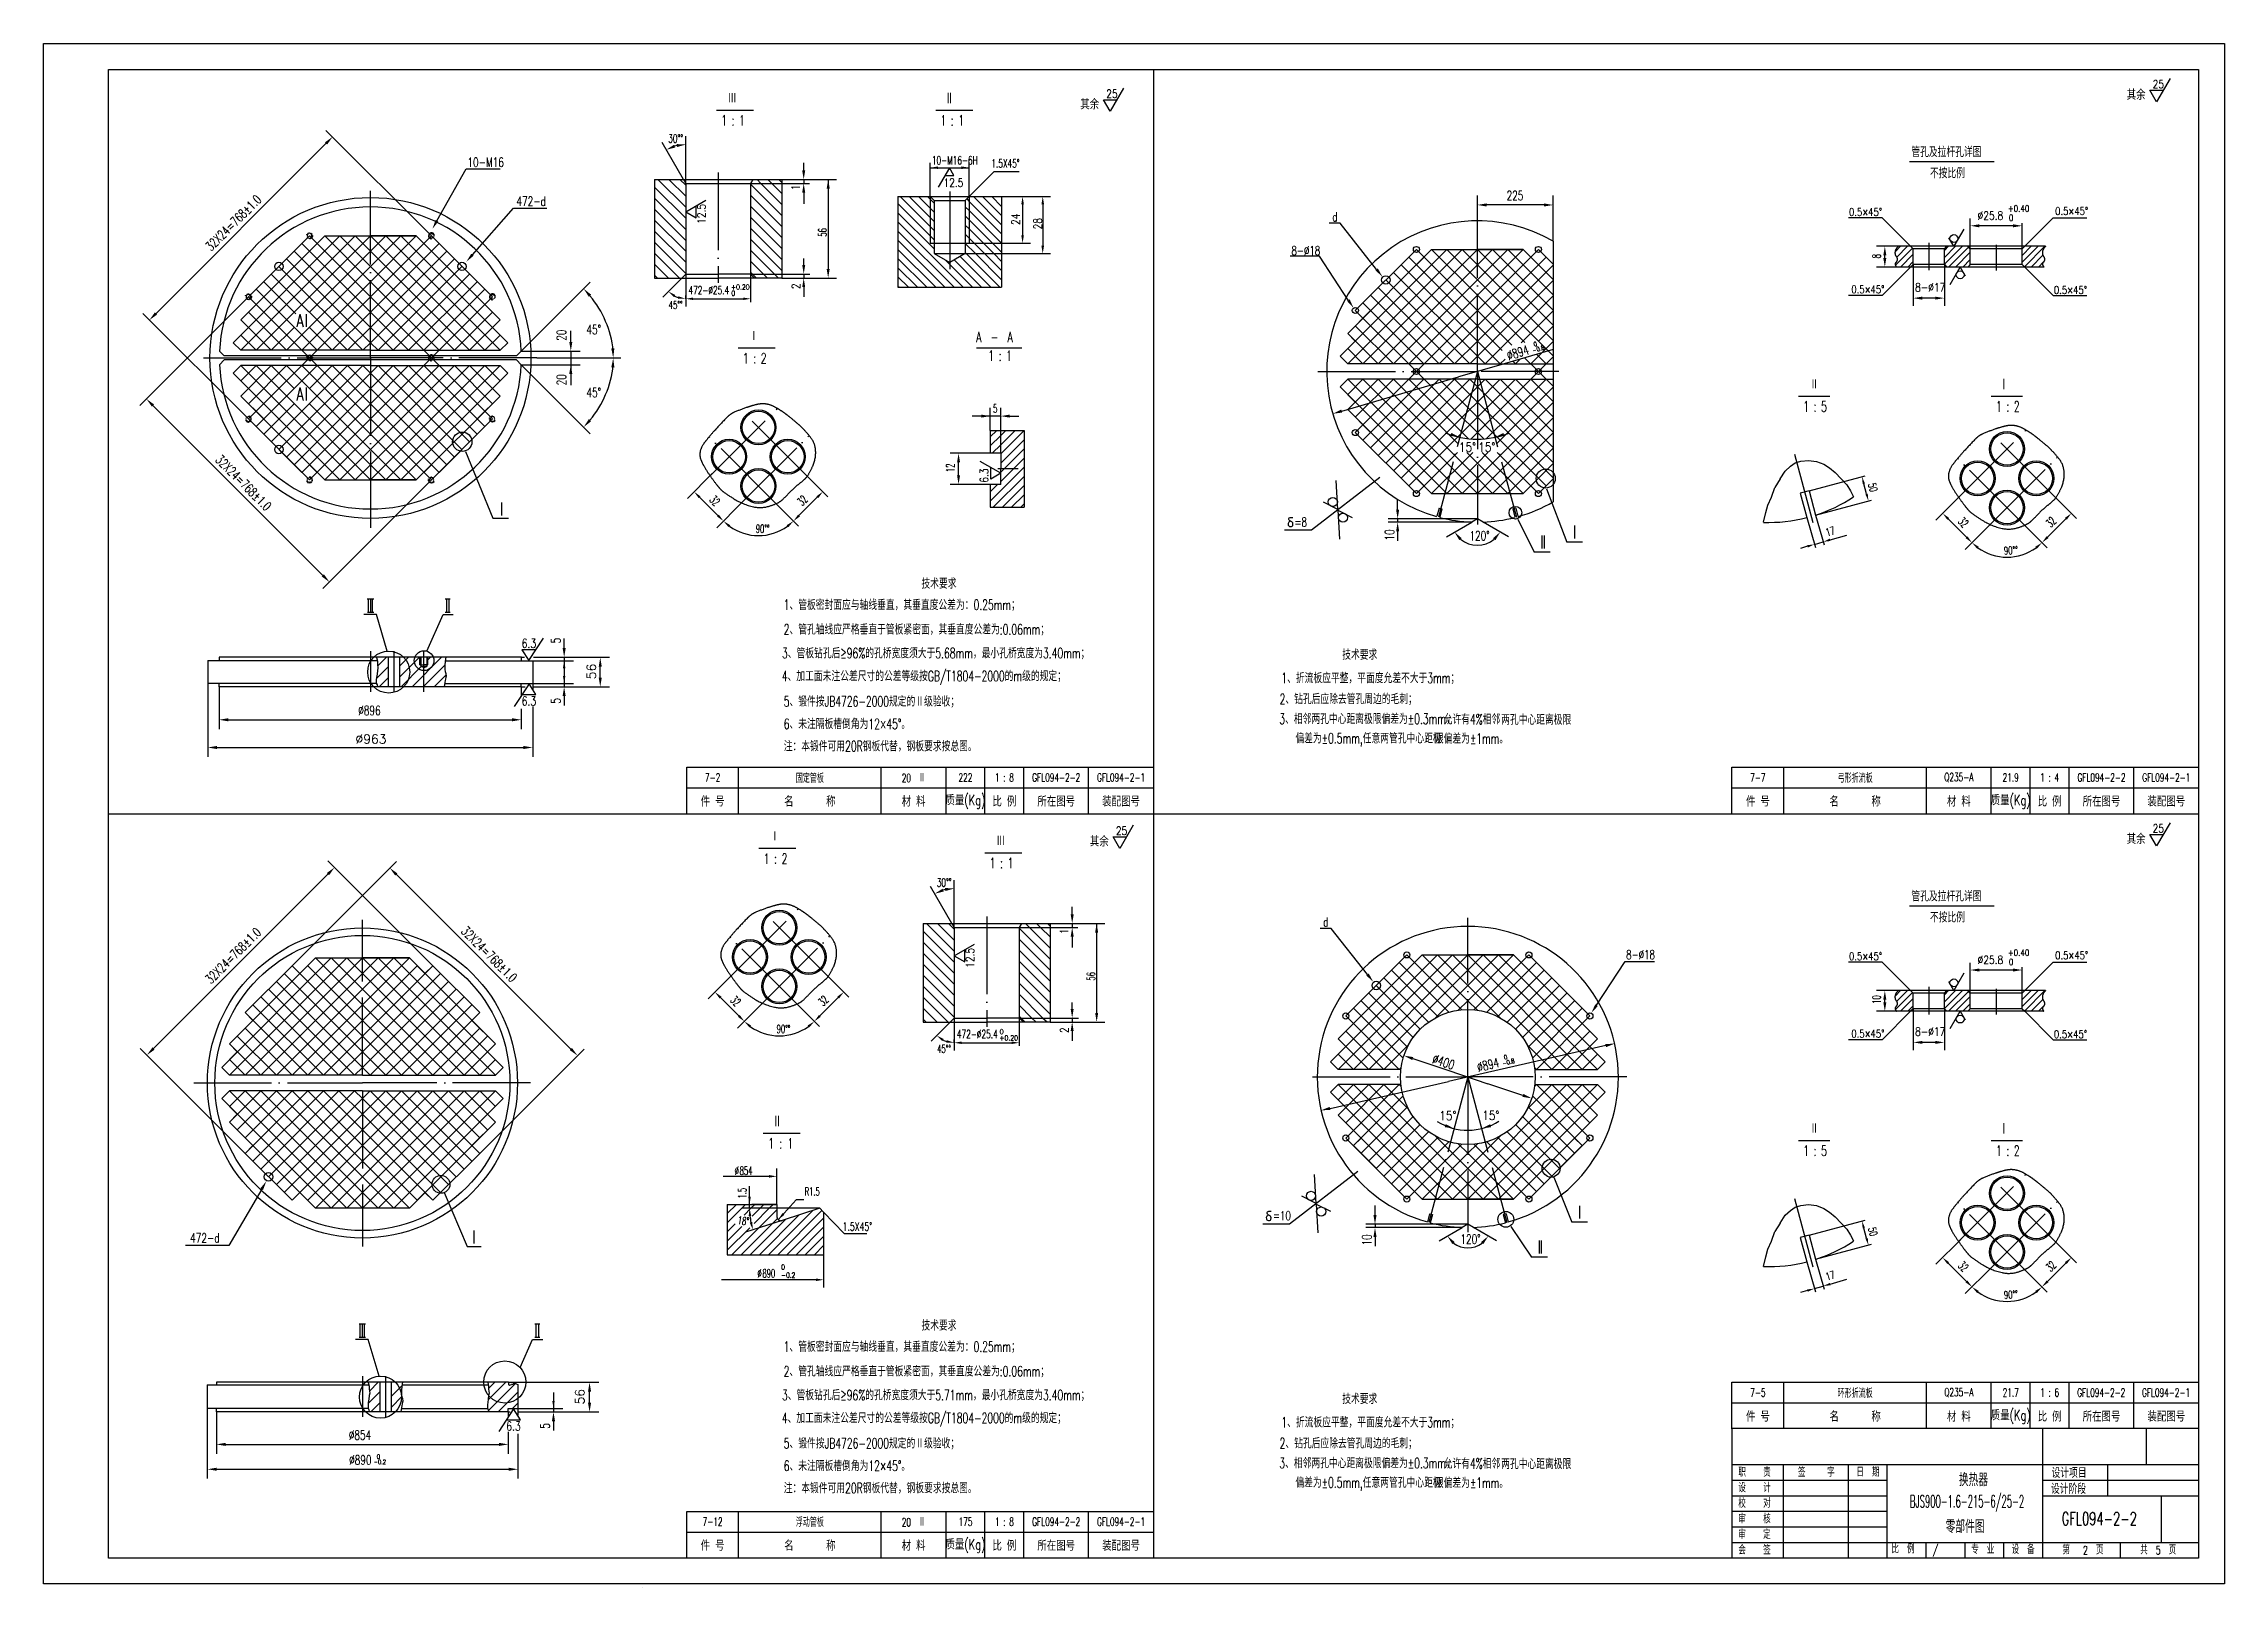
# Model space of a CAD drawing. Extents: x -242 to 1965, y 40 to 1388.
# Drawn here: x 1106 to 1947, y 792 to 1388 of the extents above; entities that cross this region are included whole.
import ezdxf
from ezdxf.enums import TextEntityAlignment as Align

# ---------------------------------------------------------------- set-up
doc = ezdxf.new("R2010")
doc.units = 0
doc.header["$MEASUREMENT"] = 0
for name, pattern in [('DASHDOT-M', [36, 30, -3, 0, -3]), ('DIVIDE-M', [39, 30, -3, 0, -3, 0, -3]), ('HIDDEN', [0.375, 0.25, -0.125]), ('HIDDEN-M', [7, 5, -2])]:
    doc.linetypes.add(name, pattern=pattern)
doc.layers.get('0').update_dxf_attribs({"linetype": 'CONTINUOUS'})
for name, color, linetype in [('1', 3, 'CONTINUOUS'), ('CDR_DWG1', 4, 'CONTINUOUS'), ('CDR_DWG2', 2, 'CONTINUOUS'), ('CDR_DWG3', 1, 'DASHDOT-M'), ('CDR_DWG4', 3, 'DIVIDE-M'), ('CDR_DWG5', 6, 'HIDDEN-M'), ('XX', 2, 'HIDDEN')]:
    doc.layers.add(name, color=color, linetype=linetype)
doc.styles.add('HZ', font='romans', dxfattribs={"width": 0.7, "bigfont": 'hz'})

msp = doc.modelspace()

# ---------------------------------------------------------------- texts
at = {"style": 'HZ'}
for s, height, width, p in [('25', 3.2, 0.8, (1919.44, 1370.41)), ('其余', 4, 0.7, (1505.9, 1362.26)), ('25', 3.2, 0.8, (1515.91, 1366.71)), ('其余', 4, 0.7, (1909.43, 1365.96)), ('30%%d%%d', 3.2, 0.65, (1347.02, 1349.43)), ('10-M16', 3.6, 0.7, (1269.57, 1340.1)), ('10-M16-6H', 3.2, 0.65, (1448.7, 1341.06)), ('1.5X45%%d', 3.2, 0.65, (1471.64, 1339.83)), ('12.5', 3.2, 0.8, (1453.15, 1332.43)), ('225', 3.6, 0.7, (1670.3, 1327.23)), ('472-d', 3.6, 0.7, (1288.46, 1325.05)), ('0.5×45%%D', 3, 0.8, (1802.35, 1321.22)), ('%%C25.8', 3.2, 0.8, (1851.95, 1319.73)), ('+0.40', 2.5, 0.8, (1863.66, 1322.83)), ('0', 2.5, 0.8, (1863.99, 1319.25)), ('0.5×45%%D', 3, 0.8, (1881.83, 1321.56)), ('8-%%C18', 3.5, 0.7, (1587.33, 1306.1)), ('8-%%c17', 3.2, 0.8, (1827.86, 1292.07)), ('45%%d%%d', 3, 0.65, (1347.16, 1285.38)), ('472-%%C25.4', 3.2, 0.65, (1354.8, 1290.97)), ('+0.20', 1.96, 0.8, (1371.21, 1292.82)), ('0', 1.96, 0.8, (1371.3, 1290.42)), ('0.5×45%%D', 3, 0.8, (1803.25, 1291.36)), ('0.5×45%%D', 3, 0.8, (1881.37, 1291.14)), ('45%%d', 3.6, 0.7, (1315.47, 1275.58)), ('45%%d', 3.6, 0.7, (1315.47, 1251.29)), ('5', 3.2, 0.6, (1472.28, 1245.36)), ('=8', 3.5, 0.7, (1588.51, 1201.4)), ('120%%d', 3.6, 0.7, (1655.98, 1196.07)), ('技术要求', 4, 0.65, (1444.64, 1177.46)), ('1、管板密封面应与轴线垂直，其垂直度公差为：0.25mm；', 4, 0.65, (1391.52, 1169.25)), ('2、管孔轴线应严格垂直于管板紧密面，其垂直度公差为:0.06mm；', 4, 0.65, (1391.52, 1159.77)), ('3、管板钻孔后≥96%的孔桥宽度须大于5.68mm，最小孔桥宽度为3.40mm；', 4, 0.65, (1390.87, 1150.61)), ('技术要求', 4, 0.65, (1606.93, 1150.04)), ('4、加工面未注公差尺寸的公差等级按GB/T1804-2000的m级的规定；', 4, 0.65, (1390.8, 1141.77)), ('1、折流板应平整，平面度允差不大于3mm；', 4, 0.65, (1583.44, 1141.01)), ('5、锻件按JB4726-2000规定的Ⅱ级验收；', 4, 0.65, (1391.54, 1132)), ('2、钻孔后应除去管孔周边的毛刺；', 4, 0.65, (1582.76, 1132.94)), ('%%c896', 3.6, 0.7, (1227.45, 1128.7)), ('6、未注隔板槽倒角为12×45%%d。', 4, 0.65, (1391.54, 1123.31)), ('3、相邻两孔中心距离极限偏差为%%P0.3mm，', 4, 0.65, (1582.66, 1125.27)), ('允许有4%%%相邻', 4, 0.65, (1646.04, 1125.11)), ('两孔中心距离极限', 4, 0.65, (1668.2, 1124.96)), ('注：本锻件可用20R钢板代替，钢板要求按总图。', 4, 0.65, (1391.54, 1114.73)), ('  偏差为%%p0.5mm,任意两管孔中心距极', 4, 0.65, (1585.3, 1117.78)), ('限偏差为%%p1mm。', 4, 0.65, (1642.63, 1117.67)), ('25', 3.2, 0.8, (1519.61, 1082.49)), ('25', 3.2, 0.8, (1919.44, 1083.41)), ('其余', 4, 0.7, (1509.6, 1078.03)), ('其余', 4, 0.7, (1909.43, 1078.96)), ('30%%d%%d', 3.2, 0.65, (1450.56, 1062.54)), ('8-%%c18', 3.5, 0.7, (1716.41, 1034.58)), ('0.5×45%%D', 3, 0.8, (1802.35, 1034.22)), ('%%C25.8', 3.2, 0.8, (1851.95, 1032.73)), ('+0.40', 2.5, 0.8, (1863.66, 1035.83)), ('0', 2.5, 0.8, (1863.99, 1032.25)), ('0.5×45%%D', 3, 0.8, (1881.83, 1034.56)), ('45%%d%%d', 3, 0.65, (1450.69, 998.49)), ('472-%%C25.4', 3.2, 0.65, (1458.34, 1004.08)), ('+0.20', 1.96, 0.8, (1474.74, 1003.24)), ('0', 1.96, 0.8, (1474.84, 1005.65)), ('0.5×45%%D', 3, 0.8, (1803.25, 1004.36)), ('8-%%c17', 3.2, 0.8, (1827.86, 1005.07)), ('0.5×45%%D', 3, 0.8, (1881.37, 1004.14)), ('%%c', 3.2, 0.6, (1372.62, 951.41)), ('854', 3.2, 0.6, (1374.54, 951.41)), ('R1.5', 3.2, 0.6, (1399.62, 943.4)), ('=10', 3.5, 0.7, (1580.19, 933.95)), ('472-d', 3.6, 0.7, (1162.63, 925.29)), ('1.5X45%%D', 3.2, 0.68, (1414.26, 929.88)), ('120%%D', 3.6, 0.7, (1652.49, 924.82)), ('0', 2, 0.68, (1390.58, 914.87)), ('%%c', 3.2, 0.6, (1381.41, 911.82)), ('890', 3.2, 0.6, (1383.33, 911.82)), ('-0.2', 2, 0.68, (1390.58, 911.71)), ('技术要求', 4, 0.65, (1444.64, 891.37)), ('1、管板密封面应与轴线垂直，其垂直度公差为：0.25mm；', 4, 0.65, (1391.52, 883.16)), ('2、管孔轴线应严格垂直于管板紧密面，其垂直度公差为:0.06mm；', 4, 0.65, (1391.52, 873.68)), ('3、管板钻孔后≥96%的孔桥宽度须大于5.71mm，最小孔桥宽度为3.40mm；', 4, 0.65, (1390.87, 864.51)), ('技术要求', 4, 0.65, (1606.93, 863.04)), ('4、加工面未注公差尺寸的公差等级按GB/T1804-2000的m级的规定；', 4, 0.65, (1390.8, 855.67)), ('1、折流板应平整，平面度允差不大于3mm；', 4, 0.65, (1583.44, 854.01)), ('%%c854', 3.6, 0.7, (1223.78, 849.28)), ('5、锻件按JB4726-2000规定的Ⅱ级验收；', 4, 0.65, (1391.54, 845.9)), ('2、钻孔后应除去管孔周边的毛刺；', 4, 0.65, (1582.76, 845.94)), ('%%c890', 3.6, 0.7, (1223.92, 839.68)), ('-0.2', 1.7, 0.7, (1233.42, 839.87)), ('0', 1.7, 0.7, (1234.61, 841.9)), ('6、未注隔板槽倒角为12×45%%d。', 4, 0.65, (1391.54, 837.22)), ('3、相邻两孔中心距离极限偏差为%%P0.3mm，', 4, 0.65, (1582.66, 838.27)), ('允许有4%%%相邻', 4, 0.65, (1646.04, 838.11)), ('两孔中心距离极限', 4, 0.65, (1668.2, 837.96)), ('注：本锻件可用20R钢板代替，钢板要求按总图。', 4, 0.65, (1391.54, 828.64)), ('  偏差为%%p0.5mm,任意两管孔中心距极', 4, 0.65, (1585.3, 830.78)), ('限偏差为%%p1mm。', 4, 0.65, (1642.63, 830.67)), ('职    责', 3.2, 0.7, (1759.67, 835.06)), ('签     字', 3.2, 0.7, (1782.68, 835.01)), ('日  期', 3.2, 0.7, (1805.23, 835.1)), ('设计阶段', 4, 0.65, (1880.25, 828.39)), ('设计项目', 4, 0.65, (1880.46, 834.55)), ('校    对', 3.2, 0.7, (1759.67, 823.06)), ('设    计', 3.2, 0.7, (1759.67, 829.06)), ('审    核', 3.2, 0.7, (1759.67, 817.06)), ('GFL094-2-2', 5, 0.65, (1884.4, 816.36)), ('会    签', 3.2, 0.7, (1759.67, 805.06)), ('审    定', 3.2, 0.7, (1759.67, 811.06)), ('比  例', 3.2, 0.7, (1818.7, 805.48)), ('/', 3.2, 0.7, (1834.66, 805.3)), ('专  业', 3.2, 0.7, (1849.48, 805.28)), ('设  备', 3.2, 0.7, (1865.05, 805.27)), ('第   2  页', 3.2, 0.7, (1884.65, 805.07)), ('共  5  页', 3.2, 0.7, (1914.65, 805.07))]:
    msp.add_text(s, height=height, dxfattribs=dict(at, width=width)).set_placement(p)
for s, height, rotation, width, p in [('32X24=768%%P1.0', 3.6, 45, 0.7, (1170.71, 1307.39)), ('1', 3.2, 90, 0.8, (1397.69, 1331.12)), ('12.5', 3.2, 90, 0.8, (1361.43, 1318.15)), ('24', 3.2, 90, 0.8, (1482.55, 1317.71)), ('56', 3.2, 90, 0.6, (1408.08, 1313.2)), ('28', 3.2, 90, 0.8, (1491.09, 1316)), ('8', 3.2, 90, 0.6, (1814.57, 1304.84)), ('2', 3.2, 90, 0.8, (1397.83, 1292.98)), ('20', 3.6, 90, 0.7, (1307.59, 1273.06)), ('%%C894', 3.6, 16.86335, 0.7, (1671.03, 1265.5)), ('-0.8', 1.7, 16.86335, 0.7, (1680.54, 1268.4)), ('0', 1.7, 16.86335, 0.7, (1681.02, 1270.79)), ('20', 3.6, 90, 0.7, (1307.59, 1255.85)), ('32X24=768%%P1.0', 3.6, 315, 0.7, (1172.08, 1226.85)), ('12', 3.2, 90, 0.6, (1457.36, 1222.41)), ('6.3', 3.2, 90, 0.8, (1470.42, 1218.32)), ('32', 3.2, 315, 0.6, (1362.65, 1211.44)), ('32', 3.2, 45, 0.6, (1398.7, 1209.19)), ('50', 3, 285, 0.65, (1809.66, 1217.76)), ('32', 3.2, 315, 0.6, (1844.14, 1203.11)), ('32', 3.2, 45, 0.6, (1880.19, 1200.87)), ('90%%d%%d', 3.2, 358.5569, 0.6, (1380.71, 1199.02)), ('10', 3.6, 90, 0.7, (1627, 1196.06)), ('17', 3, 16.02903, 0.65, (1793.92, 1197.64)), ('90%%d%%d', 3, 2.84216, 0.65, (1862.16, 1190.58)), ('5', 3.6, 90, 0.7, (1305.43, 1156.34)), ('5', 3.6, 90, 0.7, (1305.43, 1133.09)), ('32X24=768%%P1.0', 3.6, 45, 0.7, (1170.62, 1024.79)), ('32X24=768%%P1.0', 3.6, 315, 0.7, (1266.83, 1045.1)), ('1', 3.2, 90, 0.8, (1501.23, 1044.23)), ('12.5', 3.2, 90, 0.8, (1464.97, 1031.26)), ('56', 3.2, 90, 0.6, (1511.62, 1026.31)), ('32', 3.2, 315, 0.6, (1370.69, 1018.51)), ('32', 3.2, 45, 0.6, (1406.74, 1016.26)), ('10', 3.2, 90, 0.6, (1814.57, 1017.36)), ('90%%d%%d', 3.2, 358.5569, 0.6, (1388.76, 1006.09)), ('2', 3.2, 90, 0.8, (1501.37, 1006.09)), ('%%c400', 3.6, 341.4199, 0.7, (1641.31, 994.63)), ('%%C894', 3.6, 14.52994, 0.7, (1659.42, 990.99)), ('-0.8', 1.7, 14.52994, 0.7, (1668.95, 993.47)), ('0', 1.7, 14.52994, 0.7, (1669.53, 995.84)), ('1.5', 3.2, 90, 0.6, (1377.13, 942.27)), ('18%%d', 3, 351.80081, 0.65, (1373.6, 932.49)), ('10', 3.6, 90, 0.7, (1618.22, 924.17)), ('50', 3, 285, 0.65, (1809.66, 930.76)), ('32', 3.2, 315, 0.6, (1844.14, 916.11)), ('32', 3.2, 45, 0.6, (1880.19, 913.87)), ('17', 3, 16.02903, 0.65, (1793.92, 910.64)), ('90%%d%%d', 3, 2.84216, 0.65, (1862.16, 903.58)), ('5', 3.6, 90, 0.7, (1301.31, 853.5))]:
    msp.add_text(s, height=height, rotation=rotation, dxfattribs=dict(at, width=width)).set_placement(p)
for s, width, p in [('d', 0.7, (1604.1, 1319.09)), ('15%%d', 0.85, (1655.23, 1230.28)), ('15%%d', 0.85, (1662.64, 1230.28)), ('6.3', 0.75, (1293.28, 1154.61)), ('6.3', 0.75, (1293.28, 1132.37)), ('d', 0.7, (1600.58, 1047.18)), ('15%%d', 0.85, (1647.63, 972.52)), ('15%%d', 0.85, (1664.2, 972.58)), ('6.3', 0.75, (1287.33, 852.78))]:
    msp.add_text(s, height=3.5, dxfattribs=dict(at, width=width)).set_placement(p, align=Align.CENTER)
for p in [(1319.06, 1145.52), (1314.67, 865.84)]:
    msp.add_text('56', height=3.5, rotation=90, dxfattribs=at).set_placement(p, align=Align.CENTER)
msp.add_text('%%C963', height=3.5, dxfattribs=at).set_placement((1232.36, 1117.72), align=Align.CENTER)
for s, height, width, p in [('7-2', 3.2, 0.65, (1364.12, 1104.65)), ('固定管板', 3.2, 0.65, (1401.62, 1104.65)), ('20  Ⅱ', 3.2, 0.65, (1441.62, 1104.65)), ('222', 3.2, 0.65, (1461.62, 1104.65)), ('1 : 8', 3.2, 0.65, (1476.62, 1104.65)), ('GFL094-2-2', 3.2, 0.65, (1496.62, 1104.65)), ('GFL094-2-1', 3.2, 0.65, (1521.62, 1104.65)), ('7-7', 3.2, 0.65, (1767.22, 1104.65)), ('弓形折流板', 3.2, 0.65, (1804.72, 1104.65)), ('Q235-A', 3.2, 0.65, (1844.72, 1104.65)), ('21.9', 3.2, 0.65, (1864.72, 1104.65)), ('1 : 4', 3.2, 0.65, (1879.72, 1104.65)), ('GFL094-2-2', 3.2, 0.65, (1899.72, 1104.65)), ('GFL094-2-1', 3.2, 0.65, (1924.72, 1104.65)), ('件 号', 4, 0.7, (1364.12, 1095.65)), ('名      称', 4, 0.7, (1401.62, 1095.65)), ('材 料', 4, 0.7, (1441.62, 1095.65)), ('质量(Kg)', 4, 0.7, (1461.62, 1095.65)), ('比 例', 4, 0.7, (1476.62, 1095.65)), ('所在图号', 4, 0.7, (1496.62, 1095.65)), ('装配图号', 4, 0.7, (1521.62, 1095.65)), ('件 号', 4, 0.7, (1767.22, 1095.65)), ('名      称', 4, 0.7, (1804.72, 1095.65)), ('材 料', 4, 0.7, (1844.72, 1095.65)), ('质量(Kg)', 4, 0.7, (1864.72, 1095.65)), ('比 例', 4, 0.7, (1879.72, 1095.65)), ('所在图号', 4, 0.7, (1899.72, 1095.65)), ('装配图号', 4, 0.7, (1924.72, 1095.65)), ('7-5', 3.2, 0.65, (1767.23, 867.46)), ('环形折流板', 3.2, 0.65, (1804.73, 867.46)), ('Q235-A', 3.2, 0.65, (1844.73, 867.46)), ('21.7', 3.2, 0.65, (1864.73, 867.46)), ('1 : 6', 3.2, 0.65, (1879.73, 867.46)), ('GFL094-2-2', 3.2, 0.65, (1899.62, 867.46)), ('GFL094-2-1', 3.2, 0.65, (1924.62, 867.46)), ('件 号', 4, 0.7, (1767.23, 858.46)), ('名      称', 4, 0.7, (1804.73, 858.46)), ('材 料', 4, 0.7, (1844.73, 858.46)), ('质量(Kg)', 4, 0.7, (1864.73, 858.46)), ('比 例', 4, 0.7, (1879.73, 858.46)), ('所在图号', 4, 0.7, (1899.73, 858.46)), ('装配图号', 4, 0.7, (1924.73, 858.46)), ('换热器', 5, 0.65, (1850.35, 834.11)), ('BJS900-1.6-215-6/25-2', 4.75, 0.5, (1847.88, 825.18)), ('7-12', 3.2, 0.65, (1364.12, 817.65)), ('浮动管板', 3.2, 0.65, (1401.62, 817.74)), ('20  Ⅱ', 3.2, 0.65, (1441.62, 817.65)), ('175', 3.2, 0.65, (1461.62, 817.65)), ('1 : 8', 3.2, 0.65, (1476.62, 817.65)), ('GFL094-2-2', 3.2, 0.65, (1496.62, 817.65)), ('GFL094-2-1', 3.2, 0.65, (1521.62, 817.65)), ('零部件图', 5, 0.65, (1847.12, 816.06)), ('件 号', 4, 0.7, (1364.12, 808.65)), ('名      称', 4, 0.7, (1401.62, 808.65)), ('材 料', 4, 0.7, (1441.62, 808.65)), ('质量(Kg)', 4, 0.7, (1461.62, 808.65)), ('比 例', 4, 0.7, (1476.62, 808.65)), ('所在图号', 4, 0.7, (1496.62, 808.65)), ('装配图号', 4, 0.7, (1521.62, 808.65))]:
    msp.add_text(s, height=height, dxfattribs=dict(at, width=width)).set_placement(p, align=Align.MIDDLE)
at = {"layer": 'CDR_DWG2', "style": 'HZ'}
for s, height, width, p in [('Ⅲ', 4, 0.65, (1369.98, 1364.65)), ('II', 4, 0.65, (1454.55, 1364.65)), ('1 : 1', 4, 0.65, (1367.41, 1356.02)), ('1 : 1', 4, 0.65, (1451.97, 1356.02)), ('管孔及拉杆孔详图', 4, 0.65, (1826.4, 1343.9)), ('不按比例', 4, 0.65, (1833.55, 1335.73)), ('A', 5, 0.7, (1203.63, 1278.37)), ('Ⅰ', 4, 0.65, (1378.35, 1272.95)), ('A  -  A', 4, 0.65, (1465.79, 1272.52)), ('1 : 2', 4, 0.65, (1375.77, 1264.32)), ('1 : 1', 4, 0.65, (1470.39, 1265.29)), ('A', 5, 0.7, (1203.63, 1250.04)), ('Ⅱ', 4, 0.65, (1787.26, 1254.34)), ('I', 4, 0.65, (1861.59, 1254.34)), ('1 : 5', 4, 0.65, (1784.68, 1245.71)), ('1 : 2', 4, 0.65, (1859.02, 1245.71)), ('Ⅰ', 4, 0.65, (1386.39, 1080.02)), ('Ⅲ', 4, 0.65, (1473.52, 1078.27)), ('1 : 2', 4, 0.65, (1383.82, 1071.38)), ('1 : 1', 4, 0.65, (1470.94, 1069.64)), ('管孔及拉杆孔详图', 4, 0.65, (1826.4, 1056.9)), ('不按比例', 4, 0.65, (1833.55, 1048.73)), ('II', 4, 0.7, (1388.02, 970.15)), ('Ⅱ', 4, 0.65, (1787.26, 967.34)), ('I', 4, 0.65, (1861.59, 967.34)), ('1 : 1', 4, 0.7, (1385.44, 961.52)), ('1 : 5', 4, 0.65, (1784.68, 958.71)), ('1 : 2', 4, 0.65, (1859.02, 958.71))]:
    msp.add_text(s, height=height, dxfattribs=dict(at, width=width)).set_placement(p)
at = {"layer": 'CDR_DWG2', "style": 'HZ', "width": 0.7}
for p in [(1282.71, 1205.74), (1683.93, 1192.93), (1684.76, 1192.93), (1696.43, 1196.78), (1698.36, 934.53), (1272.05, 924.97), (1682.84, 921.08), (1683.66, 921.08)]:
    msp.add_text('I', height=5, dxfattribs=at).set_placement(p, align=Align.CENTER)

# ---------------------------------------------------------------- blocks, each defined once
blk = doc.blocks.new('*X71')
at = {"color": 0}
for p, q in [((138.22, 49.12), (142.69, 53.6)), ((138.69, 53.84), (142.12, 57.27)), ((139.22, 45.88), (142.69, 49.35))]:
    blk.add_line(p, q, dxfattribs=at)
blk = doc.blocks.new('*X72')
at = {"color": 0}
for p, q in [((128.09, 68.69), (132.23, 72.83)), ((128.09, 64.45), (132.17, 68.53))]:
    blk.add_line(p, q, dxfattribs=at)
blk = doc.blocks.new('*X73')
at = {"color": 0}
for p, q in [((137.45, 82.3), (144.23, 89.07)), ((137.54, 78.14), (147.77, 88.37)), ((137.59, 86.68), (139.99, 89.07)), ((141.33, 77.69), (148.91, 85.27)), ((146.89, 79.01), (148.91, 81.03))]:
    blk.add_line(p, q, dxfattribs=at)
blk = doc.blocks.new('BB', base_point=(149.99, 99.55))
for p, q in [((149.44, 99.87), (146.71, 100.44)), ((146.71, 100.44), (146.71, 99.84)), ((149.44, 99.87), (147.19, 99.39)), ((149.44, 99.87), (149.99, 99.55)), ((146.61, 90.38), (150, 90.38)), ((146.61, 89.05), (146.61, 90.38))]:
    blk.add_line(p, q)
blk.add_arc((147.15, 99.82), 0.441, 177.92731, 282.06672)
blk = doc.blocks.new('*X70')
at = {"color": 0}
for p, q in [((147.14, 49.56), (154.85, 57.27)), ((147.14, 53.8), (150.61, 57.27)), ((147.7, 45.88), (155.52, 53.7)), ((151.95, 45.88), (163.33, 57.27)), ((156.19, 45.88), (164.67, 54.36)), ((157.69, 55.87), (159.09, 57.27)), ((160.43, 45.88), (165.07, 50.52))]:
    blk.add_line(p, q, dxfattribs=at)
blk = doc.blocks.new('*X69')
at = {"color": 0}
for p, q in [((138.22, 49.12), (142.69, 53.6)), ((138.69, 53.84), (142.12, 57.27)), ((139.22, 45.88), (142.69, 49.35))]:
    blk.add_line(p, q, dxfattribs=at)
blk = doc.blocks.new('*X85')
at = {"layer": '1', "color": 0, "linetype": 'Continuous'}
for p, q in [((-21619.56, -20961.13), (-21612.5, -20954.07)), ((-21619.56, -20957.59), (-21616.04, -20954.07)), ((-21617.76, -20973.48), (-21600.4, -20956.12)), ((-21613.08, -20958.19), (-21610.46, -20955.57)), ((-21610.46, -20955.57), (-21608.96, -20954.07)), ((-21609.99, -20958.64), (-21606.93, -20955.57)), ((-21609.21, -20961.39), (-21603.39, -20955.57)), ((-21606.93, -20955.57), (-21605.43, -20954.07)), ((-21603.62, -20973.48), (-21586.58, -20956.44)), ((-21603.39, -20955.57), (-21601.89, -20954.07)), ((-21600.08, -20973.48), (-21583.04, -20956.43)), ((-21619.56, -20964.67), (-21616.49, -20961.6)), ((-21619.56, -20968.2), (-21613.97, -20962.61)), ((-21619.56, -20971.74), (-21610.88, -20963.06)), ((-21614.23, -20973.48), (-21600.25, -20959.5)), ((-21610.69, -20973.48), (-21597.04, -20959.82)), ((-21607.16, -20973.48), (-21591.81, -20958.13)), ((-21596.55, -20973.48), (-21582.4, -20959.33)), ((-21593.01, -20973.48), (-21582.4, -20962.87)), ((-21589.48, -20973.48), (-21582.4, -20966.4)), ((-21585.94, -20973.48), (-21582.4, -20969.94)), ((-21582.41, -20973.48), (-21582.4, -20973.47))]:
    blk.add_line(p, q, dxfattribs=at)
blk = doc.blocks.new('*X84')
at = {"layer": '1', "color": 0, "linetype": 'Continuous'}
for p, q in [((-21542.75, -20845.73), (-21532.03, -20856.46)), ((-21538.51, -20845.73), (-21532.03, -20852.22)), ((-21534.26, -20845.73), (-21532.03, -20847.97)), ((-21507.03, -20847.52), (-21494.97, -20859.57)), ((-21504.57, -20845.73), (-21503.02, -20847.28)), ((-21503.02, -20847.28), (-21494.97, -20855.33)), ((-21500.32, -20845.73), (-21498.78, -20847.28)), ((-21498.78, -20847.28), (-21494.97, -20851.08)), ((-21496.08, -20845.73), (-21494.97, -20846.84)), ((-21544.07, -20848.65), (-21532.03, -20860.7)), ((-21544.07, -20852.89), (-21532.03, -20864.94)), ((-21507.03, -20851.76), (-21494.97, -20863.81)), ((-21507.03, -20856), (-21494.97, -20868.05)), ((-21544.07, -20857.14), (-21532.03, -20869.19)), ((-21544.07, -20861.38), (-21532.03, -20873.43)), ((-21507.03, -20860.24), (-21494.97, -20872.3)), ((-21507.03, -20864.49), (-21494.97, -20876.54)), ((-21544.07, -20865.62), (-21532.03, -20877.67)), ((-21544.07, -20869.86), (-21532.03, -20881.91)), ((-21507.03, -20868.73), (-21494.97, -20880.78)), ((-21507.03, -20872.97), (-21497.81, -20882.19)), ((-21544.07, -20874.11), (-21534.45, -20883.73)), ((-21544.07, -20878.35), (-21538.69, -20883.73)), ((-21507.03, -20877.22), (-21502.05, -20882.19)), ((-21507.03, -20881.46), (-21506.29, -20882.19)), ((-21544.07, -20882.59), (-21542.93, -20883.73)), ((-21506.29, -20882.19), (-21504.75, -20883.73)), ((-21502.05, -20882.19), (-21500.51, -20883.73)), ((-21497.81, -20882.19), (-21496.26, -20883.73))]:
    blk.add_line(p, q, dxfattribs=at)
blk = doc.blocks.new('YUAN', base_point=(90.5, 135.8))
at = {"layer": 'XX'}
blk.add_circle((90.5, 135.8), 7, dxfattribs=at)
blk.add_arc((90.5, 135.8), 9, 20.16304, 273.66044, dxfattribs=at)
blk = doc.blocks.new('*X83')
at = {"layer": '1', "color": 0, "linetype": 'Continuous'}
for p, q in [((-21553.76, -20568.1), (-21539.76, -20582.1)), ((-21552.92, -20565.41), (-21539.76, -20578.57)), ((-21549.39, -20565.41), (-21539.76, -20575.03)), ((-21545.85, -20565.41), (-21539.76, -20571.5)), ((-21542.32, -20565.41), (-21539.76, -20567.96)), ((-21527.76, -20569.35), (-21526.26, -20570.85)), ((-21527.22, -20566.36), (-21526.26, -20567.32)), ((-21526.26, -20567.32), (-21513.76, -20579.82)), ((-21526.26, -20570.85), (-21513.76, -20583.35)), ((-21524.64, -20565.41), (-21513.76, -20576.28)), ((-21521.1, -20565.41), (-21513.76, -20572.75)), ((-21517.57, -20565.41), (-21513.76, -20569.21)), ((-21514.03, -20565.41), (-21513.76, -20565.68)), ((-21553.76, -20571.64), (-21539.76, -20585.64)), ((-21553.76, -20575.17), (-21528.53, -20600.41)), ((-21553.76, -20578.71), (-21532.07, -20600.41)), ((-21527.76, -20572.89), (-21526.26, -20574.39)), ((-21527.76, -20576.42), (-21526.26, -20577.92)), ((-21526.26, -20574.39), (-21517.25, -20583.41)), ((-21526.26, -20577.92), (-21520.78, -20583.41)), ((-21553.76, -20582.24), (-21535.6, -20600.41)), ((-21553.76, -20585.78), (-21539.14, -20600.41)), ((-21527.76, -20579.96), (-21526.26, -20581.46)), ((-21527.76, -20583.5), (-21523.85, -20587.41)), ((-21527.76, -20587.03), (-21527.39, -20587.41)), ((-21527.39, -20587.41), (-21514.39, -20600.41)), ((-21526.26, -20581.46), (-21524.32, -20583.41)), ((-21524.32, -20583.41), (-21520.32, -20587.41)), ((-21523.85, -20587.41), (-21513.76, -20597.5)), ((-21520.78, -20583.41), (-21516.78, -20587.41)), ((-21520.32, -20587.41), (-21513.76, -20593.96)), ((-21517.25, -20583.41), (-21513.76, -20586.89)), ((-21516.78, -20587.41), (-21513.76, -20590.42)), ((-21553.76, -20589.32), (-21542.67, -20600.41)), ((-21553.76, -20592.85), (-21546.21, -20600.41)), ((-21535.58, -20589.83), (-21524.99, -20600.41)), ((-21532.01, -20589.86), (-21521.46, -20600.41)), ((-21529.77, -20588.56), (-21517.92, -20600.41)), ((-21553.76, -20596.39), (-21549.74, -20600.41)), ((-21553.76, -20599.92), (-21553.28, -20600.41))]:
    blk.add_line(p, q, dxfattribs=at)
blk = doc.blocks.new('*X82')
at = {"layer": '1', "color": 0, "linetype": 'Continuous'}
for p, q in [((-21518.12, -20658.07), (-21515.63, -20655.58)), ((-21518.12, -20661.6), (-21514.12, -20657.6)), ((-21517.37, -20664.39), (-21514.12, -20661.14)), ((-21514.12, -20661.14), (-21508.56, -20655.58)), ((-21514.12, -20657.6), (-21512.1, -20655.58)), ((-21514.12, -20664.67), (-21505.08, -20655.64)), ((-21514.12, -20668.21), (-21505.08, -20659.17)), ((-21514.12, -20671.75), (-21505.08, -20662.71)), ((-21518.12, -20682.82), (-21505.08, -20669.78)), ((-21514.12, -20675.28), (-21505.08, -20666.25)), ((-21518.12, -20679.28), (-21515.23, -20676.39)), ((-21516.97, -20685.21), (-21505.08, -20673.32)), ((-21513.44, -20685.21), (-21505.08, -20676.85)), ((-21509.9, -20685.21), (-21505.08, -20680.39)), ((-21506.37, -20685.21), (-21505.08, -20683.92))]:
    blk.add_line(p, q, dxfattribs=at)
blk = doc.blocks.new('*X81')
at = {"layer": '1', "color": 0, "linetype": 'Continuous'}
for p, q in [((-21647.61, -20561.76), (-21635.56, -20573.81)), ((-21646.29, -20558.85), (-21635.56, -20569.57)), ((-21642.04, -20558.85), (-21635.56, -20565.33)), ((-21637.8, -20558.85), (-21635.56, -20561.08)), ((-21610.56, -20560.63), (-21598.51, -20572.68)), ((-21608.1, -20558.85), (-21606.56, -20560.39)), ((-21606.56, -20560.39), (-21598.51, -20568.44)), ((-21603.86, -20558.85), (-21602.32, -20560.39)), ((-21602.32, -20560.39), (-21598.51, -20564.19)), ((-21599.62, -20558.85), (-21598.51, -20559.95)), ((-21647.61, -20566.01), (-21635.56, -20578.06)), ((-21647.61, -20570.25), (-21635.56, -20582.3)), ((-21610.56, -20564.87), (-21598.51, -20576.92)), ((-21610.56, -20569.11), (-21598.51, -20581.17)), ((-21647.61, -20574.49), (-21635.56, -20586.54)), ((-21647.61, -20578.73), (-21635.56, -20590.78)), ((-21610.56, -20573.36), (-21598.51, -20585.41)), ((-21610.56, -20577.6), (-21598.51, -20589.65)), ((-21647.61, -20582.98), (-21635.56, -20595.03)), ((-21647.61, -20587.22), (-21637.99, -20596.85)), ((-21610.56, -20581.84), (-21598.51, -20593.89)), ((-21610.56, -20586.08), (-21601.35, -20595.3)), ((-21647.61, -20591.46), (-21642.23, -20596.85)), ((-21647.61, -20595.7), (-21646.47, -20596.85)), ((-21610.56, -20590.33), (-21605.59, -20595.3)), ((-21610.56, -20594.57), (-21609.83, -20595.3)), ((-21609.83, -20595.3), (-21608.29, -20596.85)), ((-21605.59, -20595.3), (-21604.04, -20596.85)), ((-21601.35, -20595.3), (-21599.8, -20596.85))]:
    blk.add_line(p, q, dxfattribs=at)
blk = doc.blocks.new('HD1', base_point=(195.3, 177))
for p, q in [((191.3, 178.9), (180.7, 156.3)), ((199.4, 175.1), (188.9, 152.5)), ((191.3, 178.9), (199.4, 175.1))]:
    blk.add_line(p, q)

# ---------------------------------------------------------------- linework, layer by layer
for p, q in [((1106.12, 1387.65), (1947.12, 1387.65)), ((1106.12, 793.65), (1106.12, 1387.65)), ((1947.12, 1387.65), (1947.12, 793.65)), ((1534.12, 1377.65), (1534.12, 803.65)), ((1255.69, 1313.5), (1214.98, 1354.2)), ((1149.48, 1283.61), (1214.98, 1349.11)), ((1352.87, 1335.24), (1344.64, 1349.49)), ((1353.76, 1338.11), (1353.76, 1351.94)), ((1257.81, 1319.36), (1269.03, 1339.39)), ((1269.03, 1339.39), (1282.21, 1339.39)), ((1353.76, 1333.7), (1353.76, 1338.11)), ((1399.24, 1338.74), (1399.24, 1341.63)), ((1448.06, 1328.74), (1448.06, 1341.73)), ((1448.06, 1339.79), (1463.06, 1339.79)), ((1455.44, 1339.79), (1451.1, 1332.28)), ((1457.19, 1336.76), (1455.44, 1339.79)), ((1463.06, 1328.68), (1463.06, 1341.92)), ((1463.06, 1328.68), (1472.75, 1338.37)), ((1472.75, 1338.37), (1482.27, 1338.37)), ((1341.78, 1335.24), (1341.72, 1335.18)), ((1378.76, 1333.7), (1401.43, 1333.7)), ((1390.82, 1335.24), (1407.63, 1335.24)), ((1399.24, 1335.24), (1399.24, 1333.7)), ((1399.24, 1330.2), (1399.24, 1325.92)), ((1407.63, 1335.24), (1411.88, 1335.24)), ((1408.68, 1335.24), (1408.68, 1300.74)), ((1453.69, 1336.76), (1457.19, 1336.76)), ((1659.04, 1322.44), (1659.04, 1329.03)), ((1688.29, 1311.41), (1688.29, 1329.03)), ((1271.5, 1306.24), (1287.29, 1324.14)), ((1287.29, 1324.14), (1300.2, 1324.14)), ((1353.76, 1322.79), (1361.54, 1327.28)), ((1353.76, 1322.79), (1357.78, 1320.47)), ((1357.78, 1320.47), (1357.78, 1325.11)), ((1475.63, 1328.68), (1486.65, 1328.68)), ((1483.65, 1325.68), (1483.65, 1313.68)), ((1486.71, 1328.68), (1494.42, 1328.68)), ((1491.42, 1325.68), (1491.42, 1309.68)), ((1684.69, 1325.43), (1662.64, 1325.43)), ((1815.17, 1320.42), (1802.12, 1320.42)), ((1826.12, 1309.48), (1815.17, 1320.42)), ((1870.12, 1309.48), (1881.06, 1320.42)), ((1881.06, 1320.42), (1894.11, 1320.42)), ((1179.21, 1272.32), (1220.39, 1313.5)), ((1182.15, 1281.14), (1214.51, 1313.5)), ((1182.15, 1269.38), (1226.27, 1313.5)), ((1185.09, 1289.97), (1208.63, 1313.5)), ((1188.03, 1269.38), (1232.16, 1313.5)), ((1232.16, 1289.97), (1208.63, 1313.5)), ((1208.63, 1307.62), (1214.51, 1313.5)), ((1214.51, 1313.5), (1232.16, 1313.5)), ((1232.16, 1295.85), (1214.51, 1313.5)), ((1232.16, 1301.73), (1220.39, 1313.5)), ((1232.16, 1307.62), (1226.27, 1313.5)), ((1276.28, 1269.38), (1232.16, 1313.5)), ((1249.81, 1313.5), (1232.16, 1313.5)), ((1232.16, 1307.62), (1238.04, 1313.5)), ((1232.16, 1289.97), (1255.69, 1313.5)), ((1232.16, 1295.85), (1249.81, 1313.5)), ((1232.16, 1301.73), (1243.92, 1313.5)), ((1282.16, 1269.38), (1238.04, 1313.5)), ((1285.11, 1272.32), (1243.92, 1313.5)), ((1282.16, 1281.14), (1249.81, 1313.5)), ((1255.69, 1307.62), (1249.81, 1313.5)), ((1279.22, 1289.97), (1255.69, 1313.5)), ((1606.11, 1318.37), (1601.89, 1318.37)), ((1620.19, 1300.58), (1606.11, 1318.37)), ((1849.12, 1308.48), (1849.12, 1320.16)), ((1865.62, 1317.4), (1852.62, 1317.4)), ((1869.12, 1308.48), (1869.12, 1318.46)), ((1188.03, 1292.91), (1205.68, 1310.56)), ((1232.16, 1272.32), (1199.8, 1304.67)), ((1232.16, 1278.2), (1202.74, 1307.62)), ((1232.16, 1284.08), (1205.68, 1310.56)), ((1205.68, 1310.56), (1208.63, 1307.62)), ((1208.63, 1284.08), (1232.16, 1307.62)), ((1232.16, 1284.08), (1258.63, 1310.56)), ((1270.4, 1269.38), (1232.16, 1307.62)), ((1232.16, 1278.2), (1261.57, 1307.62)), ((1232.16, 1272.32), (1264.52, 1304.67)), ((1258.63, 1310.56), (1255.69, 1307.62)), ((1276.28, 1292.91), (1258.63, 1310.56)), ((1399.24, 1302.29), (1399.24, 1304.78)), ((1461.63, 1306.68), (1494.42, 1306.68)), ((1463.13, 1310.68), (1486.65, 1310.68)), ((1598.16, 1305.63), (1586.89, 1305.63)), ((1609.27, 1288.74), (1598.16, 1305.63)), ((1606.09, 1267.09), (1647.27, 1308.27)), ((1609.03, 1264.14), (1653.15, 1308.27)), ((1609.03, 1275.91), (1641.39, 1308.27)), ((1611.97, 1284.74), (1635.51, 1308.27)), ((1614.91, 1264.14), (1659.04, 1308.27)), ((1614.91, 1287.68), (1632.56, 1305.33)), ((1659.04, 1278.85), (1632.56, 1305.33)), ((1632.56, 1305.33), (1635.51, 1302.39)), ((1659.04, 1284.74), (1635.51, 1308.27)), ((1635.51, 1302.39), (1641.39, 1308.27)), ((1641.39, 1308.27), (1659.04, 1308.27)), ((1659.04, 1290.62), (1641.39, 1308.27)), ((1659.04, 1296.5), (1647.27, 1308.27)), ((1659.04, 1302.39), (1653.15, 1308.27)), ((1659.04, 1296.5), (1670.8, 1308.27)), ((1659.04, 1302.39), (1664.92, 1308.27)), ((1659.04, 1284.74), (1682.57, 1308.27)), ((1659.04, 1290.62), (1676.69, 1308.27)), ((1676.69, 1308.27), (1659.04, 1308.27)), ((1688.29, 1279.02), (1659.04, 1308.27)), ((1659.04, 1278.85), (1685.51, 1305.33)), ((1688.29, 1284.9), (1664.92, 1308.27)), ((1688.29, 1290.78), (1670.8, 1308.27)), ((1688.29, 1296.67), (1676.69, 1308.27)), ((1682.57, 1302.39), (1676.69, 1308.27)), ((1688.29, 1302.55), (1682.57, 1308.27)), ((1685.51, 1305.33), (1682.57, 1302.39)), ((1688.29, 1302.55), (1685.51, 1305.33)), ((1821.33, 1309.48), (1812.97, 1309.48)), ((1816.17, 1304.98), (1816.17, 1305.98)), ((1822.21, 1309.48), (1820.12, 1307.38)), ((1826.82, 1308.78), (1820.23, 1302.19)), ((1824.86, 1309.48), (1820.74, 1305.36)), ((1827.12, 1306.42), (1822.17, 1301.48)), ((1827.12, 1303.6), (1825, 1301.48)), ((1827.12, 1308.48), (1826.12, 1309.48)), ((1846.08, 1309.48), (1839.08, 1302.48)), ((1840.77, 1309.48), (1839.12, 1307.82)), ((1843.43, 1309.48), (1839.12, 1305.17)), ((1848.42, 1309.17), (1840.73, 1301.48)), ((1849.12, 1307.21), (1843.38, 1301.48)), ((1849.12, 1304.38), (1846.21, 1301.48)), ((1875.25, 1309.48), (1869.12, 1303.35)), ((1872.59, 1309.48), (1869.12, 1306)), ((1877.9, 1309.48), (1870.01, 1301.58)), ((1877.11, 1306.03), (1872.55, 1301.48)), ((1877.55, 1303.64), (1875.38, 1301.48)), ((1203.38, 1283.45), (1190.98, 1295.85)), ((1223.33, 1269.38), (1193.92, 1298.79)), ((1229.22, 1269.38), (1196.86, 1301.73)), ((1199.8, 1269.38), (1232.16, 1301.73)), ((1205.68, 1269.38), (1232.16, 1295.85)), ((1264.52, 1269.38), (1232.16, 1301.73)), ((1258.63, 1269.38), (1232.16, 1295.85)), ((1235.1, 1269.38), (1267.46, 1301.73)), ((1240.98, 1269.38), (1270.4, 1298.79)), ((1246.87, 1269.38), (1273.34, 1295.85)), ((1316.94, 1295.64), (1290.34, 1269.03)), ((1352.22, 1297.24), (1344.9, 1289.92)), ((1353.76, 1298.79), (1353.76, 1289.82)), ((1378.76, 1299.52), (1378.76, 1288)), ((1378.76, 1298.79), (1401.64, 1298.79)), ((1390.82, 1297.44), (1390.62, 1297.24)), ((1390.82, 1297.24), (1407.63, 1297.24)), ((1399.24, 1298.79), (1399.24, 1297.24)), ((1407.63, 1297.24), (1411.88, 1297.24)), ((1620.8, 1264.14), (1659.04, 1302.39)), ((1656.1, 1264.14), (1623.74, 1296.5)), ((1659.04, 1267.09), (1626.68, 1299.44)), ((1626.68, 1264.14), (1659.04, 1296.5)), ((1659.04, 1272.97), (1629.62, 1302.39)), ((1688.29, 1273.14), (1659.04, 1302.39)), ((1659.04, 1272.97), (1688.29, 1302.22)), ((1688.29, 1267.25), (1659.04, 1296.5)), ((1659.04, 1267.09), (1688.29, 1296.34)), ((1820.68, 1301.48), (1812.97, 1301.48)), ((1826.12, 1301.48), (1815.17, 1290.53)), ((1827.12, 1302.48), (1827.12, 1286.5)), ((1839.12, 1302.48), (1839.12, 1286.5)), ((1870.12, 1301.48), (1881.06, 1290.53)), ((1185.09, 1289.97), (1143.21, 1248.08)), ((1182.15, 1281.14), (1190.98, 1289.97)), ((1208.63, 1266.43), (1185.09, 1289.97)), ((1211.57, 1269.38), (1188.03, 1292.91)), ((1190.98, 1289.97), (1188.03, 1292.91)), ((1208.63, 1266.43), (1232.16, 1289.97)), ((1255.69, 1266.43), (1232.16, 1289.97)), ((1252.75, 1269.38), (1276.28, 1292.91)), ((1255.69, 1266.43), (1279.22, 1289.97)), ((1273.34, 1289.97), (1276.28, 1292.91)), ((1282.16, 1281.14), (1273.34, 1289.97)), ((1353.76, 1289.25), (1353.76, 1290.5)), ((1353.76, 1289.82), (1353.76, 1286.25)), ((1356.56, 1289.25), (1375.96, 1289.25)), ((1399.24, 1293.74), (1399.24, 1290.05)), ((1638.45, 1264.14), (1614.91, 1287.68)), ((1617.86, 1284.74), (1614.91, 1287.68)), ((1644.33, 1264.14), (1617.86, 1290.62)), ((1650.21, 1264.14), (1620.8, 1293.56)), ((1632.56, 1264.14), (1659.04, 1290.62)), ((1677.32, 1272.34), (1659.04, 1290.62)), ((1661.98, 1264.14), (1688.29, 1290.45)), ((1815.17, 1290.53), (1802.12, 1290.53)), ((1835.62, 1289.5), (1830.62, 1289.5)), ((1881.06, 1290.53), (1894.11, 1290.53)), ((1185.09, 1242.9), (1144.39, 1283.61)), ((1193.92, 1269.38), (1182.15, 1281.14)), ((1185.09, 1278.2), (1182.15, 1281.14)), ((1199.8, 1269.38), (1185.09, 1284.08)), ((1217.45, 1269.38), (1232.16, 1284.08)), ((1246.87, 1269.38), (1232.16, 1284.08)), ((1264.52, 1269.38), (1279.22, 1284.08)), ((1270.4, 1269.38), (1282.16, 1281.14)), ((1279.22, 1278.2), (1282.16, 1281.14)), ((1609.03, 1275.91), (1617.86, 1284.74)), ((1635.51, 1261.2), (1611.97, 1284.74)), ((1626.68, 1264.14), (1611.97, 1278.85)), ((1635.51, 1261.2), (1659.04, 1284.74)), ((1644.33, 1264.14), (1659.04, 1278.85)), ((1672.38, 1271.39), (1659.04, 1284.74)), ((1668.54, 1269.35), (1659.04, 1278.85)), ((1675.94, 1272.22), (1688.29, 1284.57)), ((1682.57, 1272.97), (1688.29, 1278.69)), ((1179.21, 1272.32), (1185.09, 1278.2)), ((1182.15, 1269.38), (1179.21, 1272.32)), ((1182.15, 1269.38), (1179.21, 1272.32)), ((1188.03, 1269.38), (1182.15, 1275.26)), ((1193.92, 1269.38), (1202.74, 1278.2)), ((1217.45, 1269.38), (1208.63, 1278.2)), ((1223.33, 1269.38), (1232.16, 1278.2)), ((1229.22, 1269.38), (1232.16, 1272.32)), ((1240.98, 1269.38), (1232.16, 1278.2)), ((1235.1, 1269.38), (1232.16, 1272.32)), ((1276.28, 1269.38), (1282.16, 1275.26)), ((1285.11, 1272.32), (1279.22, 1278.2)), ((1282.16, 1269.38), (1285.11, 1272.32)), ((1282.16, 1269.38), (1285.11, 1272.32)), ((1309.42, 1272.63), (1309.42, 1276.88)), ((1606.09, 1267.09), (1611.97, 1272.97)), ((1620.8, 1264.14), (1609.03, 1275.91)), ((1611.97, 1272.97), (1609.03, 1275.91)), ((1614.91, 1264.14), (1609.03, 1270.03)), ((1650.21, 1264.14), (1659.04, 1272.97)), ((1667.86, 1264.14), (1659.04, 1272.97)), ((1679.63, 1264.14), (1688.29, 1272.8)), ((1182.15, 1263.49), (1179.21, 1260.55)), ((1182.15, 1263.49), (1179.21, 1260.55)), ((1182.15, 1263.49), (1226.27, 1219.37)), ((1193.92, 1263.49), (1182.15, 1251.73)), ((1188.03, 1263.49), (1182.15, 1257.61)), ((1208.63, 1266.43), (1185.09, 1242.9)), ((1199.8, 1263.49), (1185.09, 1248.78)), ((1188.03, 1263.49), (1232.16, 1219.37)), ((1211.57, 1263.49), (1188.03, 1239.96)), ((1223.33, 1263.49), (1193.92, 1234.08)), ((1193.92, 1263.49), (1202.74, 1254.67)), ((1229.22, 1263.49), (1196.86, 1231.13)), ((1199.8, 1263.49), (1232.16, 1231.13)), ((1205.68, 1263.49), (1232.16, 1237.02)), ((1208.63, 1266.43), (1232.16, 1242.9)), ((1217.45, 1263.49), (1208.63, 1254.67)), ((1217.45, 1263.49), (1232.16, 1248.78)), ((1223.33, 1263.49), (1232.16, 1254.67)), ((1229.22, 1263.49), (1232.16, 1260.55)), ((1255.69, 1266.43), (1232.16, 1242.9)), ((1264.52, 1263.49), (1232.16, 1231.13)), ((1270.4, 1263.49), (1232.16, 1225.25)), ((1258.63, 1263.49), (1232.16, 1237.02)), ((1276.28, 1263.49), (1232.16, 1219.37)), ((1240.98, 1263.49), (1232.16, 1254.67)), ((1246.87, 1263.49), (1232.16, 1248.78)), ((1235.1, 1263.49), (1232.16, 1260.55)), ((1235.1, 1263.49), (1267.46, 1231.13)), ((1282.16, 1263.49), (1238.04, 1219.37)), ((1240.98, 1263.49), (1270.4, 1234.08)), ((1246.87, 1263.49), (1273.34, 1237.02)), ((1252.75, 1263.49), (1276.28, 1239.96)), ((1255.69, 1266.43), (1279.22, 1242.9)), ((1264.52, 1263.49), (1279.22, 1248.78)), ((1270.4, 1263.49), (1282.16, 1251.73)), ((1276.28, 1263.49), (1282.16, 1257.61)), ((1282.16, 1263.49), (1285.11, 1260.55)), ((1282.16, 1263.49), (1285.11, 1260.55)), ((1290.34, 1269.03), (1313.02, 1269.03)), ((1290.34, 1263.83), (1313.02, 1263.83)), ((1316.94, 1237.23), (1290.34, 1263.83)), ((1296.27, 1266.43), (1328.72, 1266.43)), ((1309.42, 1269.03), (1309.42, 1261.03)), ((1609.03, 1264.14), (1606.09, 1267.09)), ((1609.03, 1264.14), (1606.09, 1267.09)), ((1666.27, 1263.31), (1651.81, 1259.09)), ((1656.1, 1264.14), (1659.04, 1267.09)), ((1661.98, 1264.14), (1659.04, 1267.09)), ((1688.29, 1269.74), (1666.27, 1263.31)), ((1667.86, 1264.14), (1669.73, 1266.01)), ((1673.75, 1264.14), (1672.7, 1265.19)), ((1673.75, 1264.14), (1675.65, 1266.05)), ((1682.57, 1261.2), (1677.25, 1266.52)), ((1685.51, 1264.14), (1681.81, 1267.85)), ((1682.57, 1261.2), (1688.29, 1266.92)), ((1179.21, 1260.55), (1220.39, 1219.37)), ((1185.09, 1254.67), (1182.15, 1251.73)), ((1232.16, 1260.55), (1199.8, 1228.19)), ((1232.16, 1254.67), (1202.74, 1225.25)), ((1232.16, 1260.55), (1264.52, 1228.19)), ((1232.16, 1254.67), (1261.57, 1225.25)), ((1285.11, 1260.55), (1243.92, 1219.37)), ((1309.42, 1260.23), (1309.42, 1255.99)), ((1609.03, 1258.26), (1606.09, 1255.32)), ((1609.03, 1258.26), (1606.09, 1255.32)), ((1606.09, 1255.32), (1647.27, 1214.14)), ((1606.09, 1255.32), (1611.97, 1249.44)), ((1606.71, 1245.94), (1651.81, 1259.09)), ((1609.03, 1258.26), (1653.15, 1214.14)), ((1620.8, 1258.26), (1609.03, 1246.5)), ((1614.91, 1258.26), (1609.03, 1252.38)), ((1635.51, 1261.2), (1611.97, 1237.67)), ((1626.68, 1258.26), (1611.97, 1243.55)), ((1614.91, 1258.26), (1659.04, 1214.14)), ((1638.45, 1258.26), (1614.91, 1234.73)), ((1644.33, 1258.26), (1617.86, 1231.79)), ((1620.8, 1258.26), (1659.04, 1220.02)), ((1650.21, 1258.26), (1620.8, 1228.85)), ((1656.1, 1258.26), (1623.74, 1225.9)), ((1626.68, 1258.26), (1651.58, 1233.36)), ((1659.04, 1255.32), (1626.68, 1222.96)), ((1632.56, 1258.26), (1649.68, 1241.14)), ((1635.51, 1261.2), (1651.55, 1245.15)), ((1644.33, 1258.26), (1659.04, 1243.55)), ((1650.21, 1258.26), (1659.04, 1249.44)), ((1656.1, 1258.26), (1659.04, 1255.32)), ((1667.86, 1258.26), (1659.04, 1249.44)), ((1661.98, 1258.26), (1659.04, 1255.32)), ((1673.75, 1258.26), (1659.04, 1243.55)), ((1659.04, 1255.32), (1688.29, 1226.07)), ((1661.98, 1258.26), (1688.29, 1231.95)), ((1688.29, 1255.15), (1666.51, 1233.38)), ((1682.57, 1261.2), (1666.52, 1245.15)), ((1667.86, 1258.26), (1688.29, 1237.84)), ((1685.51, 1258.26), (1668.71, 1241.46)), ((1673.75, 1258.26), (1688.29, 1243.72)), ((1679.63, 1258.26), (1688.29, 1249.6)), ((1682.57, 1261.2), (1688.29, 1255.49)), ((1148.3, 1248.08), (1213.81, 1182.57)), ((1182.15, 1251.73), (1214.51, 1219.37)), ((1202.74, 1248.78), (1190.98, 1237.02)), ((1232.16, 1248.78), (1205.68, 1222.31)), ((1208.63, 1248.78), (1232.16, 1225.25)), ((1232.16, 1248.78), (1258.63, 1222.31)), ((1282.16, 1251.73), (1249.81, 1219.37)), ((1471.21, 1238.51), (1471.21, 1247.21)), ((1475.21, 1229.76), (1475.21, 1247.21)), ((1611.97, 1249.44), (1609.03, 1246.5)), ((1609.03, 1246.5), (1641.39, 1214.14)), ((1609.03, 1246.5), (1617.86, 1237.67)), ((1648.67, 1239.07), (1655.52, 1245.92)), ((1651.55, 1245.15), (1659.04, 1237.67)), ((1659.04, 1249.44), (1655.52, 1245.92)), ((1659.04, 1249.44), (1662.99, 1245.49)), ((1688.29, 1249.27), (1659.04, 1220.02)), ((1659.04, 1237.67), (1666.52, 1245.15)), ((1668.93, 1239.55), (1662.99, 1245.49)), ((1185.09, 1242.9), (1208.63, 1219.37)), ((1190.98, 1242.9), (1188.03, 1239.96)), ((1188.03, 1239.96), (1205.68, 1222.31)), ((1232.16, 1242.9), (1208.63, 1219.37)), ((1232.16, 1237.02), (1214.51, 1219.37)), ((1232.16, 1242.9), (1255.69, 1219.37)), ((1232.16, 1237.02), (1249.81, 1219.37)), ((1279.22, 1242.9), (1255.69, 1219.37)), ((1273.34, 1242.9), (1276.28, 1239.96)), ((1475.21, 1244.01), (1464.21, 1244.01)), ((1478.71, 1244.01), (1482.21, 1244.01)), ((1611.97, 1237.67), (1635.51, 1214.14)), ((1617.86, 1237.67), (1614.91, 1234.73)), ((1648.67, 1239.07), (1629.62, 1220.02)), ((1653.59, 1238.1), (1632.56, 1217.08)), ((1653.15, 1237.67), (1649.68, 1241.14)), ((1653.15, 1237.67), (1655.5, 1235.32)), ((1659.04, 1243.55), (1653.59, 1238.1)), ((1659.04, 1237.67), (1656.59, 1235.23)), ((1664.49, 1238.1), (1659.04, 1243.55)), ((1688.29, 1243.39), (1659.04, 1214.14)), ((1659.04, 1237.67), (1661.48, 1235.23)), ((1665.66, 1238.41), (1662.57, 1235.32)), ((1664.49, 1238.1), (1685.51, 1217.08)), ((1688.29, 1237.51), (1664.92, 1214.14)), ((1665.66, 1238.41), (1668.71, 1241.46)), ((1668.93, 1239.55), (1688.29, 1220.19)), ((1232.16, 1231.13), (1220.39, 1219.37)), ((1232.16, 1231.13), (1243.92, 1219.37)), ((1268.77, 1230.35), (1279.35, 1204.6)), ((1471.15, 1229.69), (1455.76, 1229.69)), ((1614.91, 1234.73), (1632.56, 1217.08)), ((1651.35, 1229.98), (1635.51, 1214.14)), ((1657.23, 1229.98), (1641.39, 1214.14)), ((1654.96, 1229.98), (1659.04, 1225.9)), ((1663.12, 1229.98), (1659.04, 1225.9)), ((1660.84, 1229.98), (1676.69, 1214.14)), ((1666.73, 1229.98), (1682.57, 1214.14)), ((1688.29, 1231.62), (1670.8, 1214.14)), ((1205.68, 1222.31), (1208.63, 1225.25)), ((1208.63, 1225.25), (1214.51, 1219.37)), ((1232.16, 1225.25), (1226.27, 1219.37)), ((1232.16, 1225.25), (1238.04, 1219.37)), ((1255.69, 1225.25), (1249.81, 1219.37)), ((1258.63, 1222.31), (1255.69, 1225.25)), ((1364, 1221.84), (1354.39, 1212.24)), ((1399.88, 1221.55), (1408.57, 1212.86)), ((1458.96, 1221.19), (1458.96, 1226.19)), ((1475.21, 1221.94), (1467.35, 1226.48)), ((1471.42, 1219.75), (1471.42, 1224.13)), ((1475.21, 1221.94), (1471.42, 1219.75)), ((1621.4, 1220.29), (1595.02, 1199.99)), ((1632.56, 1217.08), (1635.51, 1220.02)), ((1635.51, 1220.02), (1641.39, 1214.14)), ((1659.04, 1225.9), (1647.27, 1214.14)), ((1659.04, 1220.02), (1653.15, 1214.14)), ((1659.04, 1225.9), (1670.8, 1214.14)), ((1659.04, 1220.02), (1664.92, 1214.14)), ((1688.29, 1225.74), (1676.69, 1214.14)), ((1682.57, 1220.02), (1676.69, 1214.14)), ((1685.51, 1217.08), (1682.57, 1220.02)), ((1688.29, 1219.86), (1682.57, 1214.14)), ((1688.29, 1219.86), (1685.51, 1217.08)), ((1786.95, 1215.16), (1808.55, 1220.95)), ((1255.69, 1219.37), (1213.81, 1177.48)), ((1366.18, 1205.64), (1359.11, 1212.71)), ((1397.42, 1205.65), (1404.49, 1212.72)), ((1471.15, 1217.69), (1455.76, 1217.69)), ((1605.24, 1208.02), (1604.63, 1219.17)), ((1628.29, 1207.99), (1628.29, 1211.59)), ((1641.39, 1214.14), (1659.04, 1214.14)), ((1685.65, 1215.95), (1693.49, 1195.41)), ((1789.44, 1205.84), (1811.05, 1211.63)), ((1809.12, 1214.01), (1808.07, 1217.92)), ((1845.49, 1213.52), (1835.88, 1203.91)), ((1881.37, 1213.23), (1890.06, 1204.54)), ((1279.35, 1204.6), (1285.35, 1204.6)), ((1375.31, 1210.53), (1365.71, 1200.92)), ((1388.57, 1210.24), (1397.26, 1201.55)), ((1586.14, 1202.83), (1586.06, 1202.59)), ((1586.27, 1203.05), (1586.14, 1202.83)), ((1586.5, 1203.24), (1586.27, 1203.05)), ((1586.37, 1204.18), (1586.39, 1204.54)), ((1586.5, 1203.85), (1586.37, 1204.18)), ((1586.39, 1204.54), (1586.52, 1204.73)), ((1586.73, 1203.63), (1586.5, 1203.85)), ((1586.65, 1203.39), (1586.5, 1203.24)), ((1586.52, 1204.73), (1586.81, 1204.91)), ((1586.99, 1203.48), (1586.65, 1203.39)), ((1587.05, 1203.46), (1586.73, 1203.63)), ((1586.81, 1204.91), (1587.05, 1204.95)), ((1587.05, 1204.95), (1587.88, 1204.95)), ((1587.26, 1203.36), (1587.05, 1203.46)), ((1587.45, 1203.24), (1587.26, 1203.36)), ((1587.65, 1203.07), (1587.45, 1203.24)), ((1587.83, 1202.83), (1587.65, 1203.07)), ((1587.85, 1202.5), (1587.83, 1202.83)), ((1605.24, 1208.02), (1599.71, 1210.83)), ((1605.26, 1207.76), (1605.87, 1196.61)), ((1605.26, 1207.76), (1610.79, 1204.95)), ((1659.04, 1204.39), (1624.69, 1204.39)), ((1656.86, 1203.13), (1624.69, 1203.13)), ((1628.29, 1204.39), (1628.29, 1203.13)), ((1647.09, 1197.5), (1656.86, 1203.13)), ((1670.98, 1197.5), (1661.22, 1203.13)), ((1674.62, 1204.23), (1680.97, 1191.56)), ((1786.07, 1204.87), (1789.38, 1193.36)), ((1789.44, 1205.84), (1792.75, 1194.33)), ((1847.67, 1197.32), (1840.6, 1204.39)), ((1878.91, 1197.33), (1885.98, 1204.4)), ((1595.02, 1199.99), (1584.68, 1199.99)), ((1586.06, 1202.59), (1586.1, 1202.06)), ((1586.1, 1202.06), (1586.13, 1201.89)), ((1586.13, 1201.89), (1586.3, 1201.67)), ((1586.3, 1201.67), (1586.56, 1201.5)), ((1586.56, 1201.5), (1586.93, 1201.38)), ((1586.93, 1201.38), (1587.31, 1201.41)), ((1587.31, 1201.41), (1587.61, 1201.53)), ((1587.61, 1201.53), (1587.83, 1201.8)), ((1587.83, 1201.8), (1587.85, 1202.5)), ((1628.29, 1199.53), (1628.29, 1195.93)), ((1699.63, 1195.41), (1693.49, 1195.41)), ((1789.03, 1194.56), (1792.41, 1195.53)), ((1795.1, 1196.3), (1801.49, 1198.14)), ((1856.8, 1202.21), (1847.2, 1192.6)), ((1870.06, 1201.92), (1878.75, 1193.23)), ((1687.14, 1191.56), (1680.99, 1191.56)), ((1786.34, 1193.79), (1783.65, 1193.01)), ((1234.47, 1167.5), (1229.63, 1167.5)), ((1238.64, 1153.37), (1234.47, 1167.5)), ((1253.88, 1153.37), (1260.14, 1167.5)), ((1260.14, 1167.5), (1264.08, 1167.5)), ((1295.95, 1153.89), (1290.58, 1153.89)), ((1290.58, 1153.89), (1293.21, 1149.72)), ((1293.21, 1149.72), (1298.91, 1158.42)), ((1306.86, 1154.6), (1306.86, 1158.2)), ((1290.34, 1151), (1291.61, 1151)), ((1294.74, 1149.68), (1310.46, 1149.68)), ((1294.98, 1151), (1310.46, 1151)), ((1306.86, 1151), (1306.86, 1139.67)), ((1310.46, 1151), (1324.38, 1151)), ((1320.78, 1143.18), (1320.78, 1147.8)), ((1169.39, 1140.88), (1169.39, 1112.62)), ((1173.79, 1139.61), (1173.79, 1123.3)), ((1293.33, 1140.76), (1287.63, 1132.05)), ((1290.34, 1139.61), (1291.77, 1139.61)), ((1290.34, 1139.61), (1290.34, 1136.19)), ((1290.6, 1136.59), (1295.96, 1136.59)), ((1295.96, 1136.59), (1293.33, 1140.76)), ((1294.74, 1140.94), (1294.74, 1138.53)), ((1294.79, 1140.94), (1310.46, 1140.94)), ((1294.98, 1139.61), (1324.38, 1139.61)), ((1306.86, 1136.01), (1306.86, 1132.41)), ((1290.34, 1131.16), (1290.34, 1123.3)), ((1294.74, 1132.02), (1294.74, 1112.62)), ((1177.39, 1126.9), (1286.74, 1126.9)), ((1172.99, 1116.22), (1291.14, 1116.22)), ((1354.12, 1100.65), (1534.12, 1100.65)), ((1757.22, 1100.65), (1937.22, 1100.65)), ((1131.12, 1090.65), (1937.12, 1090.65)), ((1201.93, 1032.07), (1242.17, 1072.31)), ((1256.2, 1032.07), (1215.77, 1072.5)), ((1215.77, 1067.4), (1148.5, 1000.13)), ((1242.17, 1067.22), (1309.44, 999.94)), ((1456.41, 1048.35), (1448.18, 1062.6)), ((1457.3, 1051.22), (1457.3, 1065.05)), ((1502.78, 1051.85), (1502.78, 1054.75)), ((1445.31, 1048.35), (1445.25, 1048.29)), ((1457.3, 1046.81), (1457.3, 1051.22)), ((1482.3, 1046.81), (1504.97, 1046.81)), ((1494.35, 1048.35), (1511.17, 1048.35)), ((1502.78, 1048.35), (1502.78, 1046.81)), ((1502.78, 1043.31), (1502.78, 1039.03)), ((1511.17, 1048.35), (1515.41, 1048.35)), ((1512.21, 1048.35), (1512.21, 1013.85)), ((1602.59, 1046.46), (1598.37, 1046.46)), ((1616.67, 1028.66), (1602.59, 1046.46)), ((1174.79, 992.87), (1217.01, 1035.08)), ((1177.81, 989.85), (1223.04, 1035.08)), ((1177.81, 1001.91), (1210.97, 1035.08)), ((1183.84, 989.85), (1229.07, 1035.08)), ((1204.94, 1029.05), (1210.97, 1035.08)), ((1229.07, 1016.99), (1210.97, 1035.08)), ((1229.07, 1023.02), (1217.01, 1035.08)), ((1229.07, 1029.05), (1223.04, 1035.08)), ((1274.29, 989.85), (1229.07, 1035.08)), ((1229.07, 1023.02), (1241.13, 1035.08)), ((1229.07, 1029.05), (1235.1, 1035.08)), ((1229.07, 1016.99), (1247.16, 1035.08)), ((1247.16, 1035.08), (1229.07, 1035.08)), ((1280.32, 989.85), (1235.1, 1035.08)), ((1283.34, 992.87), (1241.13, 1035.08)), ((1280.32, 1001.91), (1247.16, 1035.08)), ((1253.19, 1029.05), (1247.16, 1035.08)), ((1457.3, 1035.9), (1465.08, 1040.39)), ((1457.3, 1035.9), (1461.32, 1033.58)), ((1461.32, 1033.58), (1461.32, 1038.22)), ((1602.42, 995.03), (1643.6, 1036.22)), ((1605.36, 992.09), (1649.48, 1036.22)), ((1605.36, 1003.86), (1637.71, 1036.22)), ((1608.3, 1012.68), (1631.83, 1036.22)), ((1611.24, 992.09), (1655.36, 1036.22)), ((1653, 1015.04), (1631.83, 1036.22)), ((1631.83, 1030.33), (1637.71, 1036.22)), ((1655.36, 1018.57), (1637.71, 1036.22)), ((1637.71, 1036.22), (1655.36, 1036.22)), ((1655.36, 1024.45), (1643.6, 1036.22)), ((1655.36, 1030.33), (1649.48, 1036.22)), ((1699.49, 992.09), (1655.36, 1036.22)), ((1673.01, 1036.22), (1655.36, 1036.22)), ((1655.36, 1018.57), (1673.01, 1036.22)), ((1655.36, 1024.45), (1667.13, 1036.22)), ((1655.36, 1030.33), (1661.25, 1036.22)), ((1657.72, 1015.04), (1678.9, 1036.22)), ((1705.37, 992.09), (1661.25, 1036.22)), ((1708.31, 995.03), (1667.13, 1036.22)), ((1705.37, 1003.86), (1673.01, 1036.22)), ((1678.9, 1030.33), (1673.01, 1036.22)), ((1702.43, 1012.68), (1678.9, 1036.22)), ((1183.84, 1013.97), (1201.93, 1032.07)), ((1183.84, 1013.97), (1201.93, 1032.07)), ((1189.87, 989.85), (1229.07, 1029.05)), ((1229.07, 992.87), (1195.9, 1026.04)), ((1229.07, 998.9), (1198.91, 1029.05)), ((1229.07, 1004.93), (1201.93, 1032.07)), ((1201.93, 1032.07), (1204.94, 1029.05)), ((1229.07, 1010.96), (1207.96, 1032.07)), ((1229.07, 1004.93), (1256.2, 1032.07)), ((1229.07, 1010.96), (1250.17, 1032.07)), ((1229.07, 998.9), (1259.22, 1029.05)), ((1268.26, 989.85), (1229.07, 1029.05)), ((1229.07, 992.87), (1262.23, 1026.04)), ((1256.2, 1032.07), (1253.19, 1029.05)), ((1274.29, 1013.97), (1256.2, 1032.07)), ((1274.29, 1013.97), (1256.2, 1032.07)), ((1372.05, 1028.91), (1362.44, 1019.3)), ((1407.93, 1028.62), (1416.62, 1019.93)), ((1611.24, 1015.63), (1628.89, 1033.27)), ((1617.12, 992.09), (1655.36, 1030.33)), ((1640.16, 1010.24), (1623.01, 1027.39)), ((1643.83, 1012.45), (1625.95, 1030.33)), ((1648.06, 1014.1), (1628.89, 1033.27)), ((1628.89, 1033.27), (1631.83, 1030.33)), ((1693.6, 992.09), (1655.36, 1030.33)), ((1662.67, 1014.1), (1681.84, 1033.27)), ((1666.9, 1012.45), (1684.78, 1030.33)), ((1670.57, 1010.24), (1687.72, 1027.39)), ((1681.84, 1033.27), (1678.9, 1030.33)), ((1699.49, 1015.63), (1681.84, 1033.27)), ((1704.98, 1016.83), (1716.09, 1033.73)), ((1716.09, 1033.73), (1727.37, 1033.73)), ((1815.17, 1033.42), (1802.12, 1033.42)), ((1826.12, 1022.48), (1815.17, 1033.42)), ((1849.12, 1021.48), (1849.12, 1033.16)), ((1865.62, 1030.4), (1852.62, 1030.4)), ((1869.12, 1021.48), (1869.12, 1031.46)), ((1870.12, 1022.48), (1881.06, 1033.42)), ((1881.06, 1033.42), (1894.11, 1033.42)), ((1220.02, 989.85), (1189.87, 1020.01)), ((1226.05, 989.85), (1192.88, 1023.02)), ((1195.9, 989.85), (1229.07, 1023.02)), ((1262.23, 989.85), (1229.07, 1023.02)), ((1232.08, 989.85), (1265.25, 1023.02)), ((1238.11, 989.85), (1268.26, 1020.01)), ((1374.23, 1012.71), (1367.16, 1019.78)), ((1405.47, 1012.72), (1412.54, 1019.79)), ((1502.78, 1015.4), (1502.78, 1017.9)), ((1632.06, 1000.69), (1614.18, 1018.57)), ((1634.27, 1004.36), (1617.12, 1021.51)), ((1636.98, 1007.54), (1620.06, 1024.45)), ((1642.86, 1011.95), (1655.36, 1024.45)), ((1651.69, 1014.89), (1655.36, 1018.57)), ((1667.86, 1011.95), (1655.36, 1024.45)), ((1659.04, 1014.89), (1655.36, 1018.57)), ((1673.75, 1007.54), (1690.66, 1024.45)), ((1676.45, 1004.36), (1693.6, 1021.51)), ((1678.66, 1000.69), (1696.55, 1018.57)), ((1821.33, 1022.48), (1812.97, 1022.48)), ((1816.17, 1017.98), (1816.17, 1018.98)), ((1822.21, 1022.48), (1820.12, 1020.38)), ((1826.82, 1021.78), (1820.23, 1015.19)), ((1824.86, 1022.48), (1820.74, 1018.36)), ((1827.12, 1019.42), (1822.17, 1014.48)), ((1846.08, 1022.48), (1839.08, 1015.48)), ((1843.43, 1022.48), (1839.12, 1018.17)), ((1840.77, 1022.48), (1839.12, 1020.82)), ((1848.42, 1022.17), (1840.73, 1014.48)), ((1849.12, 1020.21), (1843.38, 1014.48)), ((1875.25, 1022.48), (1869.12, 1016.35)), ((1872.59, 1022.48), (1869.12, 1019)), ((1877.9, 1022.48), (1870.01, 1014.58)), ((1877.11, 1019.03), (1872.55, 1014.48)), ((1177.81, 1001.91), (1186.85, 1010.96)), ((1207.96, 989.85), (1183.84, 1013.97)), ((1186.85, 1010.96), (1183.84, 1013.97)), ((1213.99, 989.85), (1186.85, 1016.99)), ((1201.93, 989.85), (1229.07, 1016.99)), ((1207.96, 989.85), (1229.07, 1010.96)), ((1256.2, 989.85), (1229.07, 1016.99)), ((1250.17, 989.85), (1229.07, 1010.96)), ((1244.14, 989.85), (1271.28, 1016.99)), ((1250.17, 989.85), (1274.29, 1013.97)), ((1271.28, 1010.96), (1274.29, 1013.97)), ((1280.32, 1001.91), (1271.28, 1010.96)), ((1383.36, 1017.6), (1373.75, 1007.99)), ((1396.61, 1017.31), (1405.3, 1008.62)), ((1455.76, 1010.35), (1448.44, 1003.03)), ((1457.3, 1011.9), (1457.3, 1002.93)), ((1482.3, 1012.63), (1482.3, 1001.11)), ((1482.3, 1011.9), (1505.18, 1011.9)), ((1494.35, 1010.55), (1494.16, 1010.35)), ((1494.35, 1010.35), (1511.17, 1010.35)), ((1502.78, 1011.9), (1502.78, 1010.35)), ((1511.17, 1010.35), (1515.41, 1010.35)), ((1605.36, 1003.86), (1614.18, 1012.68)), ((1628.89, 992.09), (1608.3, 1012.68)), ((1630.41, 996.45), (1611.24, 1015.63)), ((1614.18, 1012.68), (1611.24, 1015.63)), ((1680.32, 996.45), (1699.49, 1015.63)), ((1681.84, 992.09), (1702.43, 1012.68)), ((1696.55, 1012.68), (1699.49, 1015.63)), ((1705.37, 1003.86), (1696.55, 1012.68)), ((1820.68, 1014.48), (1812.97, 1014.48)), ((1826.12, 1014.48), (1815.17, 1003.53)), ((1827.12, 1016.6), (1825, 1014.48)), ((1827.12, 1015.48), (1827.12, 999.5)), ((1839.12, 1015.48), (1839.12, 999.5)), ((1849.12, 1017.38), (1846.21, 1014.48)), ((1870.12, 1014.48), (1881.06, 1003.53)), ((1877.55, 1016.64), (1875.38, 1014.48)), ((1189.87, 989.85), (1177.81, 1001.91)), ((1180.82, 998.9), (1177.81, 1001.91)), ((1195.9, 989.85), (1180.82, 1004.93)), ((1201.93, 989.85), (1183.84, 1007.94)), ((1213.99, 989.85), (1229.07, 1004.93)), ((1244.14, 989.85), (1229.07, 1004.93)), ((1256.2, 989.85), (1274.29, 1007.94)), ((1262.23, 989.85), (1277.31, 1004.93)), ((1268.26, 989.85), (1280.32, 1001.91)), ((1277.31, 998.9), (1280.32, 1001.91)), ((1457.3, 1002.36), (1457.3, 1003.61)), ((1457.3, 1002.93), (1457.3, 999.36)), ((1460.1, 1002.36), (1479.5, 1002.36)), ((1502.78, 1006.85), (1502.78, 1003.16)), ((1602.42, 995.03), (1608.3, 1000.92)), ((1608.3, 1000.92), (1605.36, 1003.86)), ((1617.12, 992.09), (1605.36, 1003.86)), ((1623.01, 992.09), (1608.3, 1006.8)), ((1623.01, 992.09), (1632.57, 1001.65)), ((1708.52, 1001.24), (1662.88, 990.86)), ((1687.72, 992.09), (1678.16, 1001.65)), ((1687.72, 992.09), (1702.43, 1006.8)), ((1693.6, 992.09), (1705.37, 1003.86)), ((1702.43, 1000.92), (1705.37, 1003.86)), ((1708.31, 995.03), (1702.43, 1000.92)), ((1815.17, 1003.53), (1802.12, 1003.53)), ((1835.62, 1002.5), (1830.62, 1002.5)), ((1881.06, 1003.53), (1894.11, 1003.53)), ((1183.84, 959.7), (1143.41, 1000.13)), ((1174.79, 992.87), (1180.82, 998.9)), ((1177.81, 989.85), (1174.79, 992.87)), ((1177.81, 989.85), (1174.79, 992.87)), ((1183.84, 989.85), (1177.81, 995.88)), ((1220.02, 989.85), (1229.07, 998.9)), ((1226.05, 989.85), (1229.07, 992.87)), ((1238.11, 989.85), (1229.07, 998.9)), ((1232.08, 989.85), (1229.07, 992.87)), ((1274.29, 959.7), (1314.53, 999.94)), ((1274.29, 989.85), (1280.32, 995.88)), ((1283.34, 992.87), (1277.31, 998.9)), ((1280.32, 989.85), (1283.34, 992.87)), ((1280.32, 989.85), (1283.34, 992.87)), ((1605.36, 992.09), (1602.42, 995.03)), ((1605.36, 992.09), (1602.42, 995.03)), ((1611.24, 992.09), (1605.36, 997.98)), ((1628.89, 992.09), (1629.62, 992.83)), ((1634.12, 996.25), (1647.63, 991.74)), ((1681.84, 992.09), (1681.1, 992.83)), ((1699.49, 992.09), (1705.37, 997.98)), ((1705.37, 992.09), (1708.31, 995.03)), ((1705.37, 992.09), (1708.31, 995.03)), ((1602.21, 977.06), (1647.85, 987.44)), ((1605.36, 986.21), (1602.42, 983.27)), ((1605.36, 986.21), (1602.42, 983.27)), ((1605.36, 986.21), (1649.48, 942.09)), ((1617.12, 986.21), (1605.36, 974.44)), ((1611.24, 986.21), (1605.36, 980.33)), ((1623.01, 986.21), (1608.3, 971.5)), ((1628.89, 986.21), (1608.3, 965.62)), ((1611.24, 986.21), (1655.36, 942.09)), ((1617.12, 986.21), (1655.36, 947.97)), ((1623.01, 986.21), (1632.57, 976.65)), ((1628.89, 986.21), (1629.62, 985.47)), ((1647.63, 991.74), (1663.1, 986.57)), ((1662.88, 990.86), (1647.85, 987.44)), ((1653.56, 989.15), (1657.16, 989.15)), ((1693.6, 986.21), (1655.36, 947.97)), ((1699.49, 986.21), (1655.36, 942.09)), ((1705.37, 986.21), (1661.25, 942.09)), ((1676.61, 982.05), (1663.1, 986.57)), ((1687.72, 986.21), (1678.16, 976.65)), ((1681.84, 986.21), (1681.1, 985.47)), ((1681.84, 986.21), (1702.43, 965.62)), ((1687.72, 986.21), (1702.43, 971.5)), ((1693.6, 986.21), (1705.37, 974.44)), ((1699.49, 986.21), (1705.37, 980.33)), ((1705.37, 986.21), (1708.31, 983.27)), ((1705.37, 986.21), (1708.31, 983.27)), ((1177.81, 983.82), (1174.79, 980.81)), ((1177.81, 983.82), (1174.79, 980.81)), ((1174.79, 980.81), (1217.01, 938.6)), ((1174.79, 980.81), (1180.82, 974.78)), ((1183.84, 983.82), (1177.81, 977.79)), ((1189.87, 983.82), (1177.81, 971.76)), ((1177.81, 983.82), (1223.04, 938.6)), ((1195.9, 983.82), (1180.82, 968.75)), ((1207.96, 983.82), (1183.84, 959.7)), ((1201.93, 983.82), (1183.84, 965.73)), ((1183.84, 983.82), (1229.07, 938.6)), ((1213.99, 983.82), (1186.85, 956.69)), ((1189.87, 983.82), (1229.07, 944.63)), ((1220.02, 983.82), (1189.87, 953.67)), ((1226.05, 983.82), (1192.88, 950.66)), ((1195.9, 983.82), (1229.07, 950.66)), ((1229.07, 980.81), (1195.9, 947.64)), ((1201.93, 983.82), (1229.07, 956.69)), ((1207.96, 983.82), (1229.07, 962.72)), ((1213.99, 983.82), (1229.07, 968.75)), ((1220.02, 983.82), (1229.07, 974.78)), ((1226.05, 983.82), (1229.07, 980.81)), ((1262.23, 983.82), (1229.07, 950.66)), ((1268.26, 983.82), (1229.07, 944.63)), ((1274.29, 983.82), (1229.07, 938.6)), ((1256.2, 983.82), (1229.07, 956.69)), ((1238.11, 983.82), (1229.07, 974.78)), ((1232.08, 983.82), (1229.07, 980.81)), ((1244.14, 983.82), (1229.07, 968.75)), ((1250.17, 983.82), (1229.07, 962.72)), ((1229.07, 980.81), (1262.23, 947.64)), ((1232.08, 983.82), (1265.25, 950.66)), ((1280.32, 983.82), (1235.1, 938.6)), ((1238.11, 983.82), (1268.26, 953.67)), ((1283.34, 980.81), (1241.13, 938.6)), ((1244.14, 983.82), (1271.28, 956.69)), ((1250.17, 983.82), (1274.29, 959.7)), ((1256.2, 983.82), (1274.29, 965.73)), ((1262.23, 983.82), (1277.31, 968.75)), ((1268.26, 983.82), (1280.32, 971.76)), ((1274.29, 983.82), (1280.32, 977.79)), ((1283.34, 980.81), (1277.31, 974.78)), ((1280.32, 983.82), (1283.34, 980.81)), ((1280.32, 983.82), (1283.34, 980.81)), ((1602.42, 983.27), (1643.6, 942.09)), ((1602.42, 983.27), (1608.3, 977.39)), ((1608.3, 977.39), (1605.36, 974.44)), ((1630.41, 981.85), (1611.24, 962.68)), ((1632.06, 977.62), (1614.18, 959.74)), ((1708.31, 983.27), (1667.13, 942.09)), ((1678.66, 977.62), (1696.55, 959.74)), ((1680.32, 981.85), (1699.49, 962.68)), ((1708.31, 983.27), (1702.43, 977.39)), ((1702.43, 977.39), (1705.37, 974.44)), ((1180.82, 974.78), (1177.81, 971.76)), ((1177.81, 971.76), (1186.85, 962.72)), ((1177.81, 971.76), (1210.97, 938.6)), ((1229.07, 974.78), (1198.91, 944.63)), ((1229.07, 968.75), (1201.93, 941.61)), ((1229.07, 974.78), (1259.22, 944.63)), ((1229.07, 968.75), (1256.2, 941.61)), ((1280.32, 971.76), (1247.16, 938.6)), ((1280.32, 971.76), (1271.28, 962.72)), ((1277.31, 974.78), (1280.32, 971.76)), ((1605.36, 974.44), (1637.71, 942.09)), ((1605.36, 974.44), (1614.18, 965.62)), ((1634.27, 973.94), (1617.12, 956.79)), ((1636.98, 970.77), (1620.06, 953.85)), ((1640.16, 968.06), (1623.01, 950.91)), ((1670.57, 968.06), (1687.72, 950.91)), ((1705.37, 974.44), (1673.01, 942.09)), ((1673.75, 970.77), (1690.66, 953.85)), ((1676.45, 973.94), (1693.6, 956.79)), ((1705.37, 974.44), (1696.55, 965.62)), ((1186.85, 962.72), (1183.84, 959.7)), ((1183.84, 959.7), (1201.93, 941.61)), ((1183.84, 959.7), (1201.93, 941.61)), ((1229.07, 962.72), (1207.96, 941.61)), ((1229.07, 962.72), (1250.17, 941.61)), ((1274.29, 959.7), (1256.2, 941.61)), ((1274.29, 959.7), (1256.2, 941.61)), ((1271.28, 962.72), (1274.29, 959.7)), ((1608.3, 965.62), (1631.83, 942.09)), ((1614.18, 965.62), (1611.24, 962.68)), ((1611.24, 962.68), (1628.89, 945.03)), ((1643.83, 965.85), (1625.95, 947.97)), ((1648.06, 964.2), (1628.89, 945.03)), ((1653, 963.26), (1631.83, 942.09)), ((1655.36, 959.74), (1637.71, 942.09)), ((1642.86, 966.35), (1655.36, 953.85)), ((1651.69, 963.41), (1655.36, 959.74)), ((1667.86, 966.35), (1655.36, 953.85)), ((1659.04, 963.41), (1655.36, 959.74)), ((1655.36, 959.74), (1673.01, 942.09)), ((1657.72, 963.26), (1678.9, 942.09)), ((1662.67, 964.2), (1681.84, 945.03)), ((1666.9, 965.85), (1684.78, 947.97)), ((1702.43, 965.62), (1678.9, 942.09)), ((1699.49, 962.68), (1681.84, 945.03)), ((1696.55, 965.62), (1699.49, 962.68)), ((1229.07, 956.69), (1210.97, 938.6)), ((1229.07, 950.66), (1217.01, 938.6)), ((1229.07, 956.69), (1247.16, 938.6)), ((1229.07, 950.66), (1241.13, 938.6)), ((1385.92, 950.83), (1368.22, 950.83)), ((1388.92, 940.02), (1388.92, 953.83)), ((1612.99, 952.69), (1586.61, 932.39)), ((1596.83, 940.42), (1596.22, 951.57)), ((1655.36, 953.85), (1643.6, 942.09)), ((1655.36, 953.85), (1667.13, 942.09)), ((1688.47, 950.51), (1695.41, 933.16)), ((1190.21, 945.88), (1177.59, 924.22)), ((1201.93, 941.61), (1204.94, 944.63)), ((1204.94, 944.63), (1210.97, 938.6)), ((1229.07, 944.63), (1223.04, 938.6)), ((1229.07, 944.63), (1235.1, 938.6)), ((1253.19, 944.63), (1247.16, 938.6)), ((1256.2, 941.61), (1253.19, 944.63)), ((1260.62, 944.56), (1269.43, 923.85)), ((1378.35, 938.52), (1378.35, 947.03)), ((1596.83, 940.42), (1591.31, 943.23)), ((1628.89, 945.03), (1631.83, 947.97)), ((1631.83, 947.97), (1637.71, 942.09)), ((1637.71, 942.09), (1655.36, 942.09)), ((1655.36, 947.97), (1649.48, 942.09)), ((1655.36, 947.97), (1661.25, 942.09)), ((1673.01, 942.09), (1655.36, 942.09)), ((1678.9, 947.97), (1673.01, 942.09)), ((1681.84, 945.03), (1678.9, 947.97)), ((1247.16, 938.6), (1229.07, 938.6)), ((1379.25, 938.52), (1375.35, 938.52)), ((1390.89, 933.81), (1376.81, 929.25)), ((1388.92, 940.02), (1379.25, 940.02)), ((1405.42, 938.52), (1379.25, 938.52)), ((1396.28, 941.8), (1389.42, 934.12)), ((1399.28, 941.8), (1396.28, 941.8)), ((1406.92, 937.02), (1414.79, 928.82)), ((1577.74, 935.23), (1577.65, 934.99)), ((1577.65, 934.99), (1577.69, 934.46)), ((1577.69, 934.46), (1577.72, 934.29)), ((1577.72, 934.29), (1577.89, 934.07)), ((1577.87, 935.45), (1577.74, 935.23)), ((1578.1, 935.64), (1577.87, 935.45)), ((1577.89, 934.07), (1578.15, 933.9)), ((1577.97, 936.58), (1577.98, 936.94)), ((1578.1, 936.25), (1577.97, 936.58)), ((1577.98, 936.94), (1578.11, 937.13)), ((1578.33, 936.03), (1578.1, 936.25)), ((1578.24, 935.79), (1578.1, 935.64)), ((1578.11, 937.13), (1578.4, 937.31)), ((1578.15, 933.9), (1578.53, 933.78)), ((1578.58, 935.88), (1578.24, 935.79)), ((1578.64, 935.86), (1578.33, 936.03)), ((1578.4, 937.31), (1578.64, 937.35)), ((1578.53, 933.78), (1578.9, 933.81)), ((1578.64, 937.35), (1579.47, 937.35)), ((1578.86, 935.76), (1578.64, 935.86)), ((1579.04, 935.64), (1578.86, 935.76)), ((1578.9, 933.81), (1579.2, 933.93)), ((1579.24, 935.47), (1579.04, 935.64)), ((1579.2, 933.93), (1579.42, 934.2)), ((1579.42, 935.23), (1579.24, 935.47)), ((1579.45, 934.9), (1579.42, 935.23)), ((1579.42, 934.2), (1579.45, 934.9)), ((1596.85, 940.16), (1602.38, 937.35)), ((1596.85, 940.16), (1597.46, 929.01)), ((1619.56, 935.94), (1619.56, 939.54)), ((1786.95, 928.16), (1808.55, 933.95)), ((1414.79, 928.82), (1423.56, 928.82)), ((1586.61, 932.39), (1576.27, 932.39)), ((1655.36, 932.34), (1615.96, 932.34)), ((1653.18, 931.08), (1615.96, 931.08)), ((1619.56, 932.34), (1619.56, 931.08)), ((1619.56, 927.48), (1619.56, 923.88)), ((1644.36, 925.99), (1653.18, 931.08)), ((1666.37, 925.99), (1657.54, 931.08)), ((1671.91, 931.53), (1679.89, 919.71)), ((1701.56, 933.16), (1695.41, 933.16)), ((1809.12, 927.01), (1808.07, 930.92)), ((1845.49, 926.52), (1835.88, 916.91)), ((1881.37, 926.23), (1890.06, 917.54)), ((1177.59, 924.22), (1160.77, 924.22)), ((1269.43, 923.85), (1274.9, 923.85)), ((1406.92, 920.61), (1406.92, 907.95)), ((1686.04, 919.71), (1679.89, 919.71)), ((1786.07, 917.87), (1789.38, 906.36)), ((1789.44, 918.84), (1811.05, 924.63)), ((1789.44, 918.84), (1792.75, 907.33)), ((1847.67, 910.32), (1840.6, 917.39)), ((1878.91, 910.33), (1885.98, 917.4)), ((1403.92, 910.95), (1367.49, 910.95)), ((1789.03, 907.56), (1792.41, 908.53)), ((1795.1, 909.3), (1801.49, 911.14)), ((1856.8, 915.21), (1847.2, 905.6)), ((1870.06, 914.92), (1878.75, 906.23)), ((1786.34, 906.79), (1783.65, 906.01)), ((1231.29, 887.91), (1226.45, 887.91)), ((1235.47, 873.78), (1231.29, 887.91)), ((1289.89, 877.09), (1294.69, 887.91)), ((1294.69, 887.91), (1298.62, 887.91)), ((1285.42, 871.41), (1306.34, 871.41)), ((1302.74, 867.43), (1302.74, 860.08)), ((1306.34, 871.41), (1320.26, 871.41)), ((1316.66, 863.59), (1316.66, 868.21)), ((1169.14, 861.29), (1169.14, 834.28)), ((1172.75, 860.03), (1172.75, 843.88)), ((1287.38, 861.17), (1281.68, 852.46)), ((1285.31, 860.03), (1286, 860.03)), ((1285.31, 860.03), (1285.31, 858)), ((1290.01, 857), (1287.38, 861.17)), ((1288.93, 860.03), (1320.26, 860.03)), ((1289.02, 861.35), (1289.02, 858.8)), ((1289.03, 861.35), (1306.34, 861.35)), ((1757.12, 863.46), (1937.23, 863.46)), ((1284.64, 857), (1290.01, 857)), ((1285.31, 852.29), (1285.31, 843.88)), ((1289.02, 851.6), (1289.02, 834.28)), ((1302.74, 856.43), (1302.74, 852.83)), ((1757.12, 853.68), (1937.12, 853.68)), ((1877.11, 803.68), (1877.11, 853.68)), ((1917.11, 839.68), (1917.11, 853.68)), ((1176.35, 847.48), (1281.71, 847.48)), ((1172.91, 837.88), (1285.42, 837.88)), ((1757.11, 839.68), (1937.11, 839.68)), ((1757.11, 833.68), (1817.11, 833.68)), ((1777.11, 803.68), (1777.11, 839.68)), ((1802.11, 803.68), (1802.11, 839.68)), ((1817.11, 803.68), (1817.11, 839.68)), ((1877.11, 833.68), (1937.11, 833.68)), ((1902.11, 827.68), (1902.11, 839.68)), ((1902.11, 827.68), (1902.11, 839.68)), ((1757.11, 827.68), (1817.11, 827.68)), ((1877.11, 827.68), (1937.11, 827.68)), ((1922.74, 827.68), (1922.74, 809.68)), ((1757.11, 821.68), (1817.11, 821.68)), ((1354.12, 813.65), (1534.12, 813.65)), ((1757.11, 815.68), (1817.11, 815.68)), ((1757.11, 809.68), (1937.11, 809.68)), ((1832.11, 803.68), (1832.11, 809.68)), ((1847.11, 803.68), (1847.11, 809.68)), ((1862.11, 803.68), (1862.11, 809.68)), ((1907.11, 803.68), (1907.11, 809.68)), ((1947.12, 793.65), (1106.12, 793.65)), ((1337.03, 792.33), (1337.03, 792.33))]:
    msp.add_line(p, q)
for points in [[(1926.15, 1374.17), (1921, 1365.25), (1918.42, 1369.71), (1923.58, 1369.71)], [(1522.62, 1370.47), (1517.47, 1361.55), (1514.89, 1366.01), (1520.05, 1366.01)], [(1846.64, 1316.14), (1842.79, 1309.48), (1840.87, 1312.81)], [(1841.37, 1294.81), (1845.22, 1301.48), (1847.14, 1298.14)], [(1526.33, 1086.25), (1521.17, 1077.32), (1518.6, 1081.78), (1523.75, 1081.78)], [(1926.15, 1087.17), (1921, 1078.25), (1918.42, 1082.71), (1923.58, 1082.71)], [(1846.64, 1029.14), (1842.79, 1022.48), (1840.87, 1025.81)], [(1841.37, 1007.81), (1845.22, 1014.48), (1847.14, 1011.14)]]:
    msp.add_lwpolyline(points)
for points in [[(1309.29, 1266.46, 0.25, 0.25, 1), (1309.54, 1266.46, 0.25, 0.25, 1)], [(1658.95, 1235.18, 0.25, 0.25, 1), (1659.2, 1235.18, 0.25, 0.25, 1)], [(1655.24, 968.63, 0.25, 0.25, 1), (1655.49, 968.63, 0.25, 0.25, 1)]]:
    msp.add_lwpolyline(points, format="xyseb", close=True)
for centre, radius in [((1842.79, 1312.48), 1.5), ((1623.74, 1296.5), 1.63), ((1845.22, 1298.48), 1.5), ((1267.58, 1234.12), 3.73), ((1685.38, 1219.95), 3.67), ((1603.29, 1210.91), 1.75), ((1607.21, 1204.87), 1.75), ((1673.71, 1206.72), 2.45), ((1239.2, 1145.31), 8.11), ((1252.85, 1149.7), 3.81), ((1620.06, 1024.45), 1.63), ((1842.79, 1025.48), 1.5), ((1845.22, 1011.48), 1.5), ((1259.35, 947.76), 3.44), ((1687.48, 953.98), 3.47), ((1594.88, 943.31), 1.75), ((1598.8, 937.27), 1.75), ((1670.02, 934.26), 3.05), ((1283.96, 871.53), 8.13), ((1236.03, 865.72), 8.11)]:
    msp.add_circle(centre, radius)
for centre, radius, start, end in [((1353.76, 1333.7), 15.04, 103.36387, 106.63664), ((1286.34, 1265.03), 39.68, 6.21026, 39.79967), ((1353.76, 1298.79), 9.54, 243.09548, 251.90452), ((1286.34, 1267.83), 39.68, 320.20033, 353.78974), ((1659.04, 1268.25), 33.12, 247.85959, 291.75707), ((1381.8, 1217.01), 19.08, 234.0169, 305.9831), ((1659.04, 1204.39), 10.19, 230.34851, 309.65149), ((1863.29, 1208.69), 19.08, 234.0169, 305.9831), ((1457.3, 1046.81), 15.04, 103.36387, 106.63664), ((1389.84, 1024.08), 19.08, 234.0169, 305.9831), ((1457.3, 1011.9), 9.54, 243.09548, 251.90452), ((1655.36, 991.03), 22.4, 238.01419, 302.42228), ((1405.42, 938.52), 27.08, 186.35171, 191.58344), ((1655.36, 932.34), 9.11, 232.80206, 307.19794), ((1863.29, 921.69), 19.08, 234.0169, 305.9831)]:
    msp.add_arc(centre, radius, start, end)
for points in [[(1215.41, 1348.69), (1214.56, 1349.54), (1217.53, 1351.66)], [(1349.23, 1348.64), (1349.69, 1347.57), (1346.24, 1346.72)], [(1350.36, 1347.75), (1350.22, 1348.91), (1353.76, 1348.74)], [(1398.66, 1338.74), (1399.82, 1338.74), (1399.24, 1335.24)], [(1451.06, 1339.29), (1451.06, 1340.29), (1448.06, 1339.79)], [(1460.06, 1339.29), (1460.06, 1340.29), (1463.06, 1339.79)], [(1399.82, 1330.2), (1398.66, 1330.2), (1399.24, 1333.7)], [(1408.09, 1331.74), (1409.26, 1331.74), (1408.68, 1335.24)], [(1484.15, 1325.68), (1483.15, 1325.68), (1483.65, 1328.68)], [(1491.92, 1325.68), (1490.92, 1325.68), (1491.42, 1328.68)], [(1662.64, 1324.83), (1662.64, 1326.03), (1659.04, 1325.43)], [(1684.69, 1324.83), (1684.69, 1326.03), (1688.29, 1325.43)], [(1258.34, 1319.07), (1257.29, 1319.66), (1256.06, 1316.22)], [(1484.15, 1313.68), (1483.15, 1313.68), (1483.65, 1310.68)], [(1852.62, 1317.98), (1852.62, 1316.81), (1849.12, 1317.4)], [(1865.62, 1317.98), (1865.62, 1316.81), (1869.12, 1317.4)], [(1271.95, 1305.84), (1271.05, 1306.64), (1269.12, 1303.54)], [(1491.92, 1309.68), (1490.92, 1309.68), (1491.42, 1306.68)], [(1815.58, 1305.98), (1816.75, 1305.98), (1816.17, 1309.48)], [(1815.58, 1304.98), (1816.75, 1304.98), (1816.17, 1301.48)], [(1398.66, 1302.29), (1399.82, 1302.29), (1399.24, 1298.79)], [(1399.82, 1293.74), (1398.66, 1293.74), (1399.24, 1297.24)], [(1408.09, 1300.74), (1409.26, 1300.74), (1408.68, 1297.24)], [(1620.66, 1300.95), (1619.72, 1300.2), (1622.42, 1297.75)], [(1316.38, 1290.03), (1317.27, 1290.84), (1314.4, 1293.09)], [(1349.74, 1290.69), (1349.16, 1289.88), (1347.02, 1292.04)], [(1350.72, 1289.23), (1350.88, 1290.21), (1353.76, 1289.25)], [(1356.56, 1289.72), (1356.56, 1288.78), (1353.76, 1289.25)], [(1375.96, 1289.72), (1375.96, 1288.78), (1378.76, 1289.25)], [(1609.77, 1289.07), (1608.77, 1288.41), (1611.25, 1285.73)], [(1830.62, 1290.08), (1830.62, 1288.92), (1827.12, 1289.5)], [(1835.62, 1290.08), (1835.62, 1288.92), (1839.12, 1289.5)], [(1149.9, 1283.18), (1149.05, 1284.03), (1146.93, 1281.06)], [(1310.02, 1272.63), (1308.82, 1272.63), (1309.42, 1269.03)], [(1325.03, 1270.07), (1326.23, 1270.13), (1325.79, 1266.51)], [(1310.02, 1260.23), (1308.82, 1260.23), (1309.42, 1263.83)], [(1325.03, 1262.79), (1326.23, 1262.74), (1325.79, 1266.36)], [(1147.87, 1247.66), (1148.72, 1248.5), (1145.75, 1250.63)], [(1606.88, 1245.36), (1606.54, 1246.51), (1603.25, 1244.93)], [(1316.38, 1242.84), (1317.27, 1242.03), (1314.4, 1239.78)], [(1467.71, 1243.42), (1467.71, 1244.59), (1471.21, 1244.01)], [(1478.71, 1243.42), (1478.71, 1244.59), (1475.21, 1244.01)], [(1649.01, 1237.53), (1648.63, 1236.39), (1652.24, 1235.84)], [(1669.08, 1237.51), (1669.45, 1236.36), (1665.83, 1235.84)], [(1458.38, 1226.19), (1459.54, 1226.19), (1458.96, 1229.69)], [(1458.38, 1221.19), (1459.54, 1221.19), (1458.96, 1217.69)], [(1808.52, 1218.04), (1807.62, 1217.8), (1807.34, 1220.63)], [(1359.46, 1213.06), (1358.76, 1212.36), (1356.99, 1214.83)], [(1404.14, 1213.08), (1404.85, 1212.37), (1406.62, 1214.85)], [(1809.57, 1214.13), (1808.67, 1213.89), (1809.84, 1211.3)], [(1366.54, 1205.99), (1365.83, 1205.29), (1368.3, 1203.52)], [(1370.26, 1201.19), (1370.91, 1201.95), (1368.3, 1203.52)], [(1392.68, 1201.95), (1393.33, 1201.19), (1395.29, 1203.52)], [(1397.07, 1206.01), (1397.78, 1205.3), (1395.3, 1203.53)], [(1628.89, 1207.99), (1627.69, 1207.99), (1628.29, 1204.39)], [(1628.89, 1199.53), (1627.69, 1199.53), (1628.29, 1203.13)], [(1840.95, 1204.74), (1840.25, 1204.03), (1838.48, 1206.51)], [(1885.63, 1204.76), (1886.34, 1204.05), (1888.11, 1206.52)], [(1652.99, 1196.93), (1652.08, 1196.16), (1650.21, 1199.3)], [(1665.08, 1196.93), (1666, 1196.16), (1667.86, 1199.3)], [(1786.21, 1194.23), (1786.47, 1193.34), (1789.03, 1194.56)], [(1794.97, 1196.75), (1795.23, 1195.85), (1792.41, 1195.53)], [(1848.02, 1197.67), (1847.32, 1196.96), (1849.79, 1195.19)], [(1851.75, 1192.87), (1852.4, 1193.63), (1849.79, 1195.19)], [(1874.17, 1193.63), (1874.82, 1192.87), (1876.78, 1195.19)], [(1878.56, 1197.68), (1879.27, 1196.98), (1876.79, 1195.21)], [(1213.38, 1182.15), (1214.23, 1183), (1216.35, 1180.03)], [(1307.46, 1154.6), (1306.26, 1154.6), (1306.86, 1151)], [(1307.35, 1146.8), (1306.39, 1146.8), (1306.87, 1149.68)], [(1307.35, 1143.82), (1306.39, 1143.82), (1306.87, 1140.94)], [(1321.38, 1147.38), (1320.18, 1147.38), (1320.78, 1150.98)], [(1307.46, 1136.01), (1306.26, 1136.01), (1306.86, 1139.61)], [(1321.38, 1143.18), (1320.18, 1143.18), (1320.78, 1139.58)], [(1177.39, 1126.3), (1177.39, 1127.5), (1173.79, 1126.9)], [(1286.74, 1126.3), (1286.74, 1127.5), (1290.34, 1126.9)], [(1172.99, 1115.62), (1172.99, 1116.82), (1169.39, 1116.22)], [(1291.14, 1115.62), (1291.14, 1116.82), (1294.74, 1116.22)], [(1216.2, 1066.98), (1215.35, 1067.83), (1218.32, 1069.95)], [(1241.75, 1066.79), (1242.59, 1067.64), (1239.62, 1069.76)], [(1452.77, 1061.75), (1453.23, 1060.68), (1449.78, 1059.83)], [(1453.89, 1060.86), (1453.76, 1062.02), (1457.3, 1061.85)], [(1502.19, 1051.85), (1503.36, 1051.85), (1502.78, 1048.35)], [(1503.36, 1043.31), (1502.19, 1043.31), (1502.78, 1046.81)], [(1511.63, 1044.85), (1512.8, 1044.85), (1512.21, 1048.35)], [(1617.14, 1029.04), (1616.2, 1028.29), (1618.9, 1025.84)], [(1852.62, 1030.98), (1852.62, 1029.81), (1849.12, 1030.4)], [(1865.62, 1030.98), (1865.62, 1029.81), (1869.12, 1030.4)], [(1367.51, 1020.13), (1366.8, 1019.42), (1365.03, 1021.9)], [(1412.19, 1020.15), (1412.89, 1019.44), (1414.66, 1021.91)], [(1815.58, 1018.98), (1816.75, 1018.98), (1816.17, 1022.48)], [(1815.58, 1017.98), (1816.75, 1017.98), (1816.17, 1014.48)], [(1374.58, 1013.06), (1373.87, 1012.35), (1376.35, 1010.59)], [(1378.31, 1008.26), (1378.95, 1009.02), (1376.35, 1010.59)], [(1400.73, 1009.02), (1401.38, 1008.26), (1403.34, 1010.59)], [(1405.12, 1013.07), (1405.82, 1012.37), (1403.35, 1010.6)], [(1502.19, 1015.4), (1503.36, 1015.4), (1502.78, 1011.9)], [(1503.36, 1006.85), (1502.19, 1006.85), (1502.78, 1010.35)], [(1511.63, 1013.85), (1512.8, 1013.85), (1512.21, 1010.35)], [(1704.48, 1017.16), (1705.48, 1016.5), (1703, 1013.83)], [(1453.28, 1003.8), (1452.69, 1002.99), (1450.56, 1005.15)], [(1454.26, 1002.34), (1454.42, 1003.33), (1457.3, 1002.36)], [(1460.1, 1002.83), (1460.1, 1001.89), (1457.3, 1002.36)], [(1479.5, 1002.83), (1479.5, 1001.89), (1482.3, 1002.36)], [(1708.65, 1000.65), (1708.38, 1001.82), (1712.03, 1002.04)], [(1830.62, 1003.08), (1830.62, 1001.92), (1827.12, 1002.5)], [(1835.62, 1003.08), (1835.62, 1001.92), (1839.12, 1002.5)], [(1148.92, 999.71), (1148.08, 1000.56), (1145.95, 997.59)], [(1309.02, 999.52), (1309.87, 1000.37), (1311.99, 997.4)], [(1633.93, 995.68), (1634.31, 996.82), (1630.7, 997.4)], [(1602.34, 976.48), (1602.08, 977.65), (1598.7, 976.27)], [(1676.42, 981.48), (1676.8, 982.62), (1680.02, 980.91)], [(1646.81, 970.97), (1646.43, 969.83), (1650.04, 969.28)], [(1663.94, 970.94), (1664.3, 969.8), (1660.69, 969.28)], [(1385.92, 951.33), (1385.92, 950.33), (1388.92, 950.83)], [(1189.69, 946.18), (1190.73, 945.58), (1192.02, 948.99)], [(1377.85, 943.02), (1378.85, 943.02), (1378.35, 940.02)], [(1378.02, 935.49), (1379.01, 935.55), (1378.35, 938.52)], [(1391.05, 936.69), (1391.8, 936.02), (1389.42, 934.12)], [(1620.16, 935.94), (1618.96, 935.94), (1619.56, 932.34)], [(1808.52, 931.04), (1807.62, 930.8), (1807.34, 933.63)], [(1379.38, 933.21), (1378.42, 932.95), (1379.66, 930.18)], [(1620.16, 927.48), (1618.96, 927.48), (1619.56, 931.08)], [(1650.31, 925.48), (1649.41, 924.69), (1647.48, 927.79)], [(1660.42, 925.48), (1661.32, 924.69), (1663.25, 927.79)], [(1809.57, 927.13), (1808.67, 926.89), (1809.84, 924.3)], [(1840.95, 917.74), (1840.25, 917.03), (1838.48, 919.51)], [(1885.63, 917.76), (1886.34, 917.05), (1888.11, 919.52)], [(1403.92, 911.45), (1403.92, 910.45), (1406.92, 910.95)], [(1794.97, 909.75), (1795.23, 908.85), (1792.41, 908.53)], [(1848.02, 910.67), (1847.32, 909.96), (1849.79, 908.19)], [(1878.56, 910.68), (1879.27, 909.98), (1876.79, 908.21)], [(1786.21, 907.23), (1786.47, 906.34), (1789.03, 907.56)], [(1851.75, 905.87), (1852.4, 906.63), (1849.79, 908.19)], [(1874.17, 906.63), (1874.82, 905.87), (1876.78, 908.19)], [(1317.26, 867.79), (1316.06, 867.79), (1316.66, 871.39)], [(1303.34, 856.43), (1302.14, 856.43), (1302.74, 860.03)], [(1303.23, 864.23), (1302.27, 864.23), (1302.75, 861.35)], [(1317.26, 863.59), (1316.06, 863.59), (1316.66, 859.99)], [(1176.35, 846.88), (1176.35, 848.08), (1172.75, 847.48)], [(1281.71, 846.88), (1281.71, 848.08), (1285.31, 847.48)], [(1172.91, 837.28), (1172.91, 838.48), (1169.31, 837.88)], [(1285.42, 837.28), (1285.42, 838.48), (1289.02, 837.88)]]:
    msp.add_solid(points)
at = {"layer": 'CDR_DWG1'}
for p, q in [((1131.12, 1377.65), (1937.12, 1377.65)), ((1131.12, 803.65), (1131.12, 1377.65)), ((1937.12, 1377.65), (1937.12, 803.65)), ((1341.72, 1335.24), (1341.72, 1314.14)), ((1341.72, 1335.24), (1352.87, 1335.24)), ((1352.87, 1335.24), (1379.66, 1335.24)), ((1352.87, 1335.24), (1353.76, 1333.7)), ((1353.76, 1333.7), (1353.76, 1314.14)), ((1353.76, 1333.7), (1378.76, 1333.7)), ((1379.66, 1335.24), (1378.76, 1333.7)), ((1378.76, 1333.7), (1378.76, 1314.14)), ((1379.66, 1335.24), (1390.82, 1335.24)), ((1390.82, 1335.24), (1390.82, 1314.14)), ((1435.56, 1328.68), (1435.56, 1293.68)), ((1435.56, 1328.68), (1448.06, 1328.68)), ((1448.06, 1328.68), (1448.06, 1310.68)), ((1448.06, 1328.68), (1449.56, 1327.18)), ((1448.06, 1328.68), (1463.06, 1328.68)), ((1449.56, 1327.18), (1449.56, 1306.68)), ((1449.56, 1327.18), (1461.56, 1327.18)), ((1461.56, 1327.18), (1463.06, 1328.68)), ((1461.56, 1327.18), (1461.56, 1306.68)), ((1463.05, 1328.68), (1475.56, 1328.68)), ((1463.06, 1328.68), (1463.06, 1310.68)), ((1475.56, 1328.68), (1475.56, 1293.68)), ((1208.63, 1307.62), (1214.51, 1313.5)), ((1214.51, 1313.5), (1249.81, 1313.5)), ((1249.81, 1313.5), (1255.69, 1307.62)), ((1341.72, 1314.14), (1341.72, 1297.24)), ((1353.76, 1314.14), (1353.76, 1305.55)), ((1378.76, 1314.14), (1378.76, 1305.55)), ((1390.82, 1314.14), (1390.82, 1297.24)), ((1188.03, 1292.91), (1205.68, 1310.56)), ((1205.68, 1310.56), (1208.63, 1307.62)), ((1255.69, 1307.62), (1258.63, 1310.56)), ((1258.63, 1310.56), (1276.28, 1292.91)), ((1353.76, 1305.69), (1353.76, 1298.79)), ((1378.76, 1305.69), (1378.76, 1298.79)), ((1448.06, 1310.68), (1449.42, 1310.68)), ((1449.56, 1310.68), (1461.56, 1310.68)), ((1449.56, 1306.68), (1455.56, 1303.22)), ((1449.56, 1306.68), (1461.56, 1306.68)), ((1461.56, 1306.68), (1455.56, 1303.22)), ((1461.47, 1310.68), (1463.06, 1310.68)), ((1614.91, 1287.68), (1632.56, 1305.33)), ((1632.56, 1305.33), (1635.51, 1302.39)), ((1635.51, 1302.39), (1641.39, 1308.27)), ((1641.39, 1308.27), (1676.69, 1308.27)), ((1676.69, 1308.27), (1682.57, 1302.39)), ((1682.57, 1302.39), (1685.51, 1305.33)), ((1685.51, 1305.33), (1688.29, 1302.55)), ((1688.29, 1311.41), (1688.29, 1210.99)), ((1826.57, 1309.48), (1821.33, 1309.48)), ((1839.66, 1309.48), (1826.57, 1309.48)), ((1839.12, 1308.48), (1827.12, 1308.48)), ((1827.12, 1302.48), (1827.12, 1308.48)), ((1839.12, 1308.48), (1840.12, 1309.48)), ((1839.12, 1302.48), (1839.12, 1308.48)), ((1848.57, 1309.48), (1839.66, 1309.48)), ((1849.12, 1308.48), (1848.12, 1309.48)), ((1869.66, 1309.48), (1848.57, 1309.48)), ((1849.12, 1302.48), (1849.12, 1308.48)), ((1869.12, 1308.48), (1849.12, 1308.48)), ((1869.12, 1308.48), (1870.12, 1309.48)), ((1869.12, 1302.48), (1869.12, 1308.48)), ((1878.16, 1309.48), (1869.66, 1309.48)), ((1341.72, 1297.24), (1352.22, 1297.24)), ((1352.22, 1297.24), (1353.76, 1298.79)), ((1352.22, 1297.24), (1366.26, 1297.24)), ((1353.76, 1298.79), (1366.26, 1298.79)), ((1378.76, 1298.79), (1366.26, 1298.79)), ((1380.31, 1297.24), (1366.26, 1297.24)), ((1380.31, 1297.26), (1378.76, 1298.8)), ((1390.82, 1297.24), (1380.31, 1297.24)), ((1877.51, 1301.48), (1820.68, 1301.48)), ((1827.12, 1302.48), (1826.12, 1301.48)), ((1839.12, 1302.48), (1827.12, 1302.48)), ((1839.12, 1302.48), (1840.12, 1301.48)), ((1849.12, 1302.48), (1848.12, 1301.48)), ((1869.12, 1302.48), (1849.12, 1302.48)), ((1869.12, 1302.48), (1870.12, 1301.48)), ((1182.15, 1281.14), (1188.03, 1287.02)), ((1190.98, 1289.97), (1188.03, 1292.91)), ((1188.03, 1287.02), (1190.98, 1289.97)), ((1276.28, 1292.91), (1273.34, 1289.97)), ((1273.34, 1289.97), (1282.16, 1281.14)), ((1435.56, 1293.68), (1475.56, 1293.68)), ((1617.86, 1284.74), (1614.91, 1287.68)), ((1185.09, 1278.2), (1182.15, 1281.14)), ((1282.16, 1281.14), (1279.22, 1278.2)), ((1609.03, 1275.91), (1617.86, 1284.74)), ((1179.21, 1272.32), (1185.09, 1278.2)), ((1182.15, 1269.38), (1179.21, 1272.32)), ((1279.22, 1278.2), (1285.11, 1272.32)), ((1285.11, 1272.32), (1282.16, 1269.38)), ((1606.09, 1267.09), (1611.97, 1272.97)), ((1611.97, 1272.97), (1609.03, 1275.91)), ((1182.15, 1263.49), (1179.21, 1260.55)), ((1232.16, 1269.38), (1182.15, 1269.38)), ((1232.16, 1263.49), (1182.15, 1263.49)), ((1232.16, 1269.38), (1282.16, 1269.38)), ((1232.16, 1263.49), (1282.16, 1263.49)), ((1285.11, 1260.55), (1282.16, 1263.49)), ((1609.03, 1264.14), (1606.09, 1267.09)), ((1659.04, 1264.14), (1609.03, 1264.14)), ((1659.04, 1264.14), (1688.29, 1264.14)), ((1179.21, 1260.55), (1185.09, 1254.67)), ((1179.21, 1260.55), (1185.09, 1254.67)), ((1185.09, 1254.67), (1182.15, 1251.73)), ((1285.11, 1260.55), (1279.22, 1254.67)), ((1279.22, 1254.67), (1285.11, 1260.55)), ((1279.22, 1254.67), (1282.16, 1251.73)), ((1282.16, 1251.73), (1279.22, 1254.67)), ((1609.03, 1258.26), (1606.09, 1255.32)), ((1606.09, 1255.32), (1611.97, 1249.44)), ((1659.04, 1258.26), (1609.03, 1258.26)), ((1659.04, 1258.26), (1688.29, 1258.26)), ((1182.15, 1251.73), (1190.98, 1242.9)), ((1182.15, 1251.73), (1190.98, 1242.9)), ((1282.16, 1251.73), (1273.34, 1242.9)), ((1273.34, 1242.9), (1282.16, 1251.73)), ((1611.97, 1249.44), (1609.03, 1246.5)), ((1609.03, 1246.5), (1617.86, 1237.67)), ((1190.98, 1242.9), (1188.03, 1239.96)), ((1188.03, 1239.96), (1205.68, 1222.31)), ((1276.28, 1239.96), (1258.63, 1222.31)), ((1258.63, 1222.31), (1276.28, 1239.96)), ((1276.28, 1239.96), (1273.34, 1242.9)), ((1471.21, 1238.51), (1484.25, 1238.51)), ((1471.21, 1238.51), (1471.21, 1229.69)), ((1484.25, 1238.51), (1484.25, 1208.88)), ((1617.86, 1237.67), (1614.91, 1234.73)), ((1475.21, 1229.69), (1471.21, 1229.69)), ((1475.21, 1229.69), (1475.21, 1223.69)), ((1614.91, 1234.73), (1632.56, 1217.08)), ((1205.68, 1222.31), (1208.63, 1225.25)), ((1208.63, 1225.25), (1214.51, 1219.37)), ((1249.81, 1219.37), (1255.69, 1225.25)), ((1255.69, 1225.25), (1258.63, 1222.31)), ((1475.21, 1217.69), (1475.21, 1223.69)), ((1632.56, 1217.08), (1635.51, 1220.02)), ((1635.51, 1220.02), (1641.39, 1214.14)), ((1676.69, 1214.14), (1682.57, 1220.02)), ((1682.57, 1220.02), (1685.51, 1217.08)), ((1685.51, 1217.08), (1688.29, 1219.86)), ((1214.51, 1219.37), (1232.16, 1219.37)), ((1214.51, 1219.37), (1249.81, 1219.37)), ((1249.81, 1219.37), (1232.16, 1219.37)), ((1471.21, 1217.69), (1471.21, 1208.88)), ((1475.21, 1217.69), (1471.21, 1217.69)), ((1641.39, 1214.14), (1676.69, 1214.14)), ((1786.95, 1215.16), (1783.56, 1214.25)), ((1783.56, 1214.25), (1786.07, 1204.87)), ((1786.95, 1215.16), (1789.44, 1205.84)), ((1471.21, 1208.88), (1484.25, 1208.88)), ((1644.26, 1208.52), (1643.41, 1205.38)), ((1644.26, 1208.52), (1645.39, 1208.21)), ((1645.39, 1208.21), (1644.54, 1205.07)), ((1659.04, 1204.39), (1656.86, 1203.13)), ((1661.22, 1203.13), (1659.04, 1204.39)), ((1673.82, 1208.52), (1672.69, 1208.21)), ((1672.69, 1208.21), (1673.53, 1205.07)), ((1673.82, 1208.52), (1674.66, 1205.38)), ((1169.39, 1149.72), (1169.39, 1140.87)), ((1169.4, 1149.73), (1234.82, 1149.73)), ((1234.57, 1151), (1173.78, 1151)), ((1173.79, 1151), (1173.79, 1149.73)), ((1238.95, 1151), (1234.57, 1151)), ((1238.93, 1151), (1238.93, 1139.61)), ((1243.39, 1151), (1238.95, 1151)), ((1243.38, 1151), (1243.38, 1139.61)), ((1251.27, 1151), (1243.39, 1151)), ((1251.26, 1148.11), (1251.26, 1151)), ((1251.26, 1148.11), (1252.76, 1148.11)), ((1254.28, 1151), (1251.27, 1151)), ((1251.59, 1150.99), (1251.59, 1147.48)), ((1251.59, 1147.48), (1252.76, 1147.48)), ((1252.75, 1147), (1251.59, 1147.48)), ((1254.27, 1148.11), (1252.76, 1148.11)), ((1253.93, 1147.48), (1252.76, 1147.48)), ((1252.77, 1147), (1253.93, 1147.48)), ((1253.93, 1150.99), (1253.93, 1147.48)), ((1254.27, 1148.11), (1254.27, 1151)), ((1261.35, 1151), (1254.28, 1151)), ((1261.17, 1149.68), (1294.74, 1149.68)), ((1290.35, 1151), (1261.28, 1151)), ((1290.34, 1151), (1290.34, 1149.73)), ((1294.74, 1149.72), (1294.74, 1140.87)), ((1234.41, 1140.88), (1169.39, 1140.88)), ((1233.23, 1139.61), (1173.78, 1139.61)), ((1173.79, 1139.61), (1173.79, 1140.88)), ((1234.82, 1139.61), (1233.04, 1139.61)), ((1238.95, 1139.61), (1234.82, 1139.61)), ((1243.39, 1139.61), (1238.95, 1139.61)), ((1260.59, 1139.61), (1243.39, 1139.61)), ((1290.35, 1139.61), (1260.65, 1139.61)), ((1260.96, 1140.94), (1294.74, 1140.94)), ((1290.34, 1139.61), (1290.34, 1140.88)), ((1354.12, 1108.65), (1534.12, 1108.65)), ((1354.12, 1090.65), (1354.12, 1108.65)), ((1374.12, 1090.65), (1374.12, 1108.65)), ((1429.12, 1090.65), (1429.12, 1108.65)), ((1454.12, 1090.65), (1454.12, 1108.65)), ((1469.12, 1090.65), (1469.12, 1108.65)), ((1484.12, 1090.65), (1484.12, 1108.65)), ((1509.12, 1090.65), (1509.12, 1108.65)), ((1757.22, 1108.65), (1937.22, 1108.65)), ((1757.22, 1090.65), (1757.22, 1108.65)), ((1777.22, 1090.65), (1777.22, 1108.65)), ((1832.22, 1090.65), (1832.22, 1108.65)), ((1857.22, 1090.65), (1857.22, 1108.65)), ((1872.22, 1090.65), (1872.22, 1108.65)), ((1887.22, 1090.65), (1887.22, 1108.65)), ((1912.22, 1090.65), (1912.22, 1108.65)), ((1445.25, 1048.35), (1456.41, 1048.35)), ((1445.25, 1048.35), (1445.25, 1027.25)), ((1456.41, 1048.35), (1483.2, 1048.35)), ((1456.41, 1048.35), (1457.3, 1046.81)), ((1457.3, 1046.81), (1482.3, 1046.81)), ((1457.3, 1046.81), (1457.3, 1027.25)), ((1483.2, 1048.35), (1482.3, 1046.81)), ((1482.3, 1046.81), (1482.3, 1027.25)), ((1483.2, 1048.35), (1494.35, 1048.35)), ((1494.35, 1048.35), (1494.35, 1027.25)), ((1204.94, 1029.05), (1210.97, 1035.08)), ((1210.97, 1035.08), (1247.16, 1035.08)), ((1247.16, 1035.08), (1253.19, 1029.05)), ((1631.83, 1030.33), (1637.71, 1036.22)), ((1637.71, 1036.22), (1673.01, 1036.22)), ((1673.01, 1036.22), (1678.9, 1030.33)), ((1183.84, 1013.97), (1201.93, 1032.07)), ((1201.93, 1032.07), (1204.94, 1029.05)), ((1253.19, 1029.05), (1256.2, 1032.07)), ((1256.2, 1032.07), (1274.29, 1013.97)), ((1445.25, 1027.25), (1445.25, 1010.35)), ((1457.3, 1027.25), (1457.3, 1018.66)), ((1482.3, 1027.25), (1482.3, 1018.66)), ((1494.35, 1027.25), (1494.35, 1010.35)), ((1611.24, 1015.63), (1628.89, 1033.27)), ((1628.89, 1033.27), (1631.83, 1030.33)), ((1678.9, 1030.33), (1681.84, 1033.27)), ((1681.84, 1033.27), (1699.49, 1015.63)), ((1457.3, 1018.8), (1457.3, 1011.9)), ((1482.3, 1018.8), (1482.3, 1011.9)), ((1826.57, 1022.48), (1821.33, 1022.48)), ((1827.12, 1021.48), (1826.12, 1022.48)), ((1839.66, 1022.48), (1826.57, 1022.48)), ((1839.12, 1021.48), (1827.12, 1021.48)), ((1827.12, 1015.48), (1827.12, 1021.48)), ((1839.12, 1021.48), (1840.12, 1022.48)), ((1839.12, 1015.48), (1839.12, 1021.48)), ((1848.57, 1022.48), (1839.66, 1022.48)), ((1849.12, 1021.48), (1848.12, 1022.48)), ((1869.66, 1022.48), (1848.57, 1022.48)), ((1849.12, 1015.48), (1849.12, 1021.48)), ((1869.12, 1021.48), (1849.12, 1021.48)), ((1869.12, 1021.48), (1870.12, 1022.48)), ((1869.12, 1015.48), (1869.12, 1021.48)), ((1878.16, 1022.48), (1869.66, 1022.48)), ((1177.81, 1001.91), (1186.85, 1010.96)), ((1186.85, 1010.96), (1183.84, 1013.97)), ((1274.29, 1013.97), (1271.28, 1010.96)), ((1271.28, 1010.96), (1280.32, 1001.91)), ((1445.25, 1010.35), (1455.76, 1010.35)), ((1455.76, 1010.35), (1457.3, 1011.9)), ((1455.76, 1010.35), (1469.8, 1010.35)), ((1457.3, 1011.9), (1469.8, 1011.9)), ((1482.3, 1011.9), (1469.8, 1011.9)), ((1483.85, 1010.35), (1469.8, 1010.35)), ((1483.85, 1010.37), (1482.3, 1011.91)), ((1494.35, 1010.35), (1483.85, 1010.35)), ((1605.36, 1003.86), (1614.18, 1012.68)), ((1614.18, 1012.68), (1611.24, 1015.63)), ((1699.49, 1015.63), (1696.55, 1012.68)), ((1696.55, 1012.68), (1705.37, 1003.86)), ((1877.51, 1014.48), (1820.68, 1014.48)), ((1827.12, 1015.48), (1826.12, 1014.48)), ((1839.12, 1015.48), (1827.12, 1015.48)), ((1839.12, 1015.48), (1840.12, 1014.48)), ((1849.12, 1015.48), (1848.12, 1014.48)), ((1869.12, 1015.48), (1849.12, 1015.48)), ((1869.12, 1015.48), (1870.12, 1014.48)), ((1180.82, 998.9), (1177.81, 1001.91)), ((1280.32, 1001.91), (1277.31, 998.9)), ((1602.42, 995.03), (1608.3, 1000.92)), ((1608.3, 1000.92), (1605.36, 1003.86)), ((1705.37, 1003.86), (1702.43, 1000.92)), ((1702.43, 1000.92), (1708.31, 995.03)), ((1174.79, 992.87), (1180.82, 998.9)), ((1177.81, 989.85), (1174.79, 992.87)), ((1277.31, 998.9), (1283.34, 992.87)), ((1283.34, 992.87), (1280.32, 989.85)), ((1605.36, 992.09), (1602.42, 995.03)), ((1708.31, 995.03), (1705.37, 992.09)), ((1229.07, 989.85), (1177.81, 989.85)), ((1229.07, 989.85), (1280.32, 989.85)), ((1605.36, 986.21), (1602.42, 983.27)), ((1629.53, 992.09), (1605.36, 992.09)), ((1629.53, 986.21), (1605.36, 986.21)), ((1681.2, 992.09), (1705.37, 992.09)), ((1681.2, 986.21), (1705.37, 986.21)), ((1708.31, 983.27), (1705.37, 986.21)), ((1174.79, 980.81), (1177.81, 983.82)), ((1180.82, 974.78), (1174.79, 980.81)), ((1229.07, 983.82), (1177.81, 983.82)), ((1229.07, 983.82), (1280.32, 983.82)), ((1283.34, 980.81), (1277.31, 974.78)), ((1280.32, 983.82), (1283.34, 980.81)), ((1602.42, 983.27), (1608.3, 977.39)), ((1608.3, 977.39), (1605.36, 974.44)), ((1702.43, 977.39), (1708.31, 983.27)), ((1705.37, 974.44), (1702.43, 977.39)), ((1177.81, 971.76), (1180.82, 974.78)), ((1186.85, 962.72), (1177.81, 971.76)), ((1280.32, 971.76), (1271.28, 962.72)), ((1277.31, 974.78), (1280.32, 971.76)), ((1605.36, 974.44), (1614.18, 965.62)), ((1696.55, 965.62), (1705.37, 974.44)), ((1183.84, 959.7), (1186.85, 962.72)), ((1201.93, 941.61), (1183.84, 959.7)), ((1274.29, 959.7), (1256.2, 941.61)), ((1271.28, 962.72), (1274.29, 959.7)), ((1614.18, 965.62), (1611.24, 962.68)), ((1611.24, 962.68), (1628.89, 945.03)), ((1681.84, 945.03), (1699.49, 962.68)), ((1699.49, 962.68), (1696.55, 965.62)), ((1204.94, 944.63), (1201.93, 941.61)), ((1210.97, 938.6), (1204.94, 944.63)), ((1253.19, 944.63), (1247.16, 938.6)), ((1256.2, 941.61), (1253.19, 944.63)), ((1628.89, 945.03), (1631.83, 947.97)), ((1631.83, 947.97), (1637.71, 942.09)), ((1637.71, 942.09), (1673.01, 942.09)), ((1673.01, 942.09), (1678.9, 947.97)), ((1678.9, 947.97), (1681.84, 945.03)), ((1247.16, 938.6), (1210.97, 938.6)), ((1369.77, 940.02), (1388.92, 940.02)), ((1388.92, 940.02), (1388.92, 935.24)), ((1405.42, 938.52), (1390.89, 933.81)), ((1405.42, 938.52), (1406.92, 937.02)), ((1406.92, 937.02), (1406.92, 920.61)), ((1655.36, 932.34), (1653.18, 931.08)), ((1657.54, 931.08), (1655.36, 932.34)), ((1786.95, 928.16), (1783.56, 927.25)), ((1783.56, 927.25), (1786.07, 917.87)), ((1786.95, 928.16), (1789.44, 918.84)), ((1169.16, 870.41), (1169.16, 861.35)), ((1169.16, 870.4), (1231.47, 870.4)), ((1231.4, 871.41), (1172.75, 871.41)), ((1172.75, 871.41), (1172.75, 870.41)), ((1235.77, 871.41), (1231.39, 871.41)), ((1235.76, 871.41), (1235.76, 860.03)), ((1240.21, 871.41), (1235.77, 871.41)), ((1277.45, 871.41), (1240.21, 871.41)), ((1240.21, 871.41), (1240.21, 860.03)), ((1244.36, 870.4), (1277.6, 870.4)), ((1285.42, 871.41), (1277.45, 871.41)), ((1289.02, 870.52), (1289.02, 861.35)), ((1757.12, 871.46), (1937.23, 871.46)), ((1757.12, 853.46), (1757.12, 871.46)), ((1777.23, 853.46), (1777.23, 871.46)), ((1832.23, 853.46), (1832.23, 871.46)), ((1857.23, 853.46), (1857.23, 871.46)), ((1872.23, 853.46), (1872.23, 871.46)), ((1887.23, 853.46), (1887.23, 871.46)), ((1912.23, 853.46), (1912.23, 871.46)), ((1231.24, 861.29), (1169.22, 861.29)), ((1172.75, 860.03), (1172.75, 861.29)), ((1231.62, 860.03), (1172.75, 860.03)), ((1235.77, 860.03), (1231.65, 860.03)), ((1240.21, 860.03), (1235.77, 860.03)), ((1262.86, 860.03), (1240.21, 860.03)), ((1244.12, 861.35), (1277.24, 861.35)), ((1277.78, 860.03), (1262.86, 860.03)), ((1285.35, 860.03), (1277.72, 860.03)), ((1757.12, 853.68), (1757.12, 803.65)), ((1757.12, 853.68), (1937.12, 853.68)), ((1877.11, 803.68), (1877.11, 853.68)), ((1354.12, 821.65), (1534.12, 821.65)), ((1354.12, 803.65), (1354.12, 821.65)), ((1374.12, 803.65), (1374.12, 821.65)), ((1429.12, 803.65), (1429.12, 821.65)), ((1454.12, 803.65), (1454.12, 821.65)), ((1469.12, 803.65), (1469.12, 821.65)), ((1484.12, 803.65), (1484.12, 821.65)), ((1509.12, 803.65), (1509.12, 821.65)), ((1937.12, 803.65), (1131.12, 803.65))]:
    msp.add_line(p, q, dxfattribs=at)
for points in [[(1290.34, 1269.03), (1288.52, 1267.21), (1175.8, 1267.21), (1173.98, 1269.03)], [(1290.34, 1263.83), (1288.52, 1265.65), (1175.8, 1265.65), (1173.98, 1263.83)], [(1369.77, 940.02), (1369.77, 920.61), (1406.92, 920.61)]]:
    msp.add_lwpolyline(points, dxfattribs=at)
for centre, radius in [((1232.16, 1266.43), 61.88), ((1635.51, 1308.27), 1.17), ((1682.57, 1308.27), 1.17), ((1196.86, 1301.73), 1.63), ((1267.46, 1301.73), 1.63), ((1611.97, 1284.74), 1.17), ((1635.51, 1261.2), 1.17), ((1682.57, 1261.2), 1.17), ((1381.8, 1239.64), 6.75), ((1381.8, 1239.64), 6.25), ((1611.97, 1237.67), 1.17), ((1863.29, 1231.32), 6.75), ((1863.29, 1231.32), 6.25), ((1196.86, 1231.13), 1.63), ((1370.48, 1228.32), 6.75), ((1370.48, 1228.32), 6.25), ((1393.11, 1228.32), 6.75), ((1393.11, 1228.32), 6.25), ((1381.8, 1217.01), 6.75), ((1381.8, 1217.01), 6.25), ((1851.97, 1220), 6.75), ((1851.97, 1220), 6.25), ((1874.6, 1220), 6.75), ((1874.6, 1220), 6.25), ((1635.51, 1214.14), 1.17), ((1682.57, 1214.14), 1.17), ((1863.29, 1208.69), 6.75), ((1863.29, 1208.69), 6.25), ((1389.84, 1046.71), 6.75), ((1389.84, 1046.71), 6.25), ((1229.07, 986.84), 59.79), ((1229.07, 986.84), 56.9), ((1378.53, 1035.39), 6.75), ((1378.53, 1035.39), 6.25), ((1401.16, 1035.39), 6.75), ((1401.16, 1035.39), 6.25), ((1631.83, 1036.22), 1.17), ((1678.9, 1036.22), 1.17), ((1389.84, 1024.08), 6.75), ((1389.84, 1024.08), 6.25), ((1608.3, 1012.68), 1.17), ((1655.36, 989.15), 26), ((1702.43, 1012.68), 1.17), ((1608.3, 965.62), 1.17), ((1702.43, 965.62), 1.17), ((1192.88, 950.66), 1.67), ((1863.29, 944.32), 6.75), ((1863.29, 944.32), 6.25), ((1631.83, 942.09), 1.17), ((1678.9, 942.09), 1.17), ((1851.97, 933), 6.75), ((1851.97, 933), 6.25), ((1874.6, 933), 6.75), ((1874.6, 933), 6.25), ((1863.29, 921.69), 6.75), ((1863.29, 921.69), 6.25)]:
    msp.add_circle(centre, radius, dxfattribs=at)
for centre, radius, start, end in [((1232.16, 1266.43), 58.24, 2.5587, 177.4413), ((1659.04, 1261.2), 58.11, 59.77774, 254.27421), ((1232.16, 1266.43), 58.24, 182.5587, 357.4413), ((1771.32, 1262.56), 59.55, 287.71811, 303.35591), ((1659.04, 1261.2), 58.11, 255.57086, 267.84929), ((1659.04, 1261.2), 58.11, 272.15071, 284.31008), ((1659.04, 1261.2), 58.11, 285.66542, 300.22226), ((1771.32, 1262.56), 59.55, 268.1273, 284.33994), ((1655.36, 989.15), 58.05, 285.59322, 254.40678), ((1390.42, 935.24), 1.5, 180, 287.93515), ((1655.36, 989.15), 58.05, 255.56151, 267.93683), ((1655.36, 989.15), 58.05, 272.06317, 284.43849), ((1771.32, 975.56), 59.55, 287.71811, 303.35591), ((1771.32, 975.56), 59.55, 268.1273, 284.33994)]:
    msp.add_arc(centre, radius, start, end, dxfattribs=at)
at = {"layer": 'CDR_DWG2'}
for p, q in [((1365.58, 1362.01), (1379.83, 1362.01)), ((1450.15, 1362.01), (1464.4, 1362.01)), ((1825.69, 1342.16), (1858.31, 1342.16)), ((1207.43, 1283.35), (1207.43, 1278.42)), ((1373.95, 1270.3), (1388.2, 1270.3)), ((1465.87, 1270.3), (1483.34, 1270.3)), ((1207.43, 1255.01), (1207.43, 1250.09)), ((1782.86, 1251.7), (1794.96, 1251.7)), ((1857.19, 1251.7), (1869.25, 1251.7)), ((1230.93, 1173.55), (1233.4, 1173.55)), ((1231.39, 1168.51), (1231.39, 1173.48)), ((1232.18, 1173.48), (1232.18, 1168.51)), ((1232.97, 1168.51), (1232.97, 1173.48)), ((1260.96, 1173.5), (1262.96, 1173.5)), ((1261.58, 1168.53), (1261.58, 1173.5)), ((1262.38, 1173.5), (1262.38, 1168.53)), ((1230.99, 1168.44), (1233.4, 1168.44)), ((1261.02, 1168.46), (1262.96, 1168.46)), ((1382, 1077.37), (1396.24, 1077.37)), ((1469.12, 1075.63), (1483.37, 1075.63)), ((1825.69, 1055.16), (1858.31, 1055.16)), ((1383.62, 967.51), (1397.87, 967.51)), ((1782.86, 964.7), (1794.96, 964.7)), ((1857.19, 964.7), (1869.25, 964.7)), ((1227.76, 893.96), (1230.23, 893.96)), ((1228.22, 888.92), (1228.22, 893.9)), ((1229.01, 893.9), (1229.01, 888.92)), ((1229.8, 888.92), (1229.8, 893.9)), ((1295.51, 893.91), (1297.5, 893.91)), ((1296.12, 888.94), (1296.12, 893.91)), ((1296.93, 893.91), (1296.93, 888.94)), ((1227.82, 888.85), (1230.23, 888.85)), ((1295.56, 888.87), (1297.5, 888.87))]:
    msp.add_line(p, q, dxfattribs=at)
at = {"layer": 'CDR_DWG3', "linetype": 'DASHDOT-M'}
for p, q in [((1366.26, 1337.94), (1366.27, 1295.34)), ((1232.16, 1266.43), (1232.16, 1330.86)), ((1455.56, 1330.57), (1455.56, 1300.61)), ((1659.04, 1261.2), (1659.04, 1322.44)), ((1833.12, 1310.86), (1833.12, 1300.3)), ((1859.12, 1310.11), (1859.12, 1300.21)), ((1167.75, 1266.43), (1232.16, 1266.43)), ((1296.27, 1266.43), (1232.16, 1266.43)), ((1232.16, 1266.43), (1232.16, 1200.87)), ((1597.46, 1261.2), (1659.04, 1261.2)), ((1659.04, 1261.2), (1644, 1205.07)), ((1659.04, 1261.2), (1674.08, 1205.07)), ((1659.04, 1261.2), (1659.04, 1202.23)), ((1690.44, 1261.2), (1659.04, 1261.2)), ((1363.15, 1220.99), (1389.1, 1246.94)), ((1400.63, 1220.81), (1374.94, 1246.5)), ((1375.31, 1210.53), (1401.31, 1236.52)), ((1844.64, 1212.67), (1870.59, 1238.62)), ((1882.12, 1212.49), (1856.43, 1238.17)), ((1388.57, 1210.24), (1362.78, 1236.03)), ((1781.33, 1229.35), (1788.4, 1202.96)), ((1856.8, 1202.21), (1882.8, 1228.2)), ((1481.99, 1223.69), (1474.11, 1223.69)), ((1870.06, 1201.92), (1844.27, 1227.71)), ((1232.24, 1153.39), (1232.24, 1137.73)), ((1241.16, 1153.39), (1241.16, 1137.73)), ((1252.76, 1137.73), (1252.76, 1153.39)), ((1371.2, 1028.06), (1397.15, 1054.01)), ((1408.67, 1027.88), (1382.98, 1053.56)), ((1229.07, 989.85), (1229.07, 1049.72)), ((1396.61, 1017.31), (1370.82, 1043.1)), ((1383.36, 1017.6), (1409.35, 1043.59)), ((1469.8, 1051.06), (1469.8, 1008.46)), ((1655.36, 989.15), (1655.36, 1050.48)), ((1833.12, 1023.86), (1833.12, 1013.3)), ((1859.12, 1023.11), (1859.12, 1013.21)), ((1164.01, 986.84), (1229.07, 986.84)), ((1293.84, 986.84), (1229.07, 986.84)), ((1595.4, 989.15), (1655.36, 989.15)), ((1655.36, 989.15), (1640.34, 933.08)), ((1716.68, 989.15), (1655.36, 989.15)), ((1655.36, 989.15), (1670.39, 933.08)), ((1655.36, 989.15), (1655.36, 929.36)), ((1229.07, 983.82), (1229.07, 923.85)), ((1844.64, 925.67), (1870.59, 951.62)), ((1882.12, 925.49), (1856.43, 951.17)), ((1781.33, 942.35), (1788.4, 915.96)), ((1870.06, 914.92), (1844.27, 940.71)), ((1856.8, 915.21), (1882.8, 941.2)), ((1229.07, 873.81), (1229.07, 858.14)), ((1237.99, 873.81), (1237.99, 858.14))]:
    msp.add_line(p, q, dxfattribs=at)
at = {"layer": 'CDR_DWG4', "linetype": 'DIVIDE-M'}
for p, q in [((1775.79, 1219.83), (1773.75, 1216.54)), ((1775.79, 1219.83), (1777.77, 1222.81)), ((1777.77, 1222.81), (1779.84, 1224.66)), ((1779.84, 1224.66), (1781.53, 1225.95)), ((1781.53, 1225.95), (1783.79, 1226.66)), ((1783.79, 1226.66), (1786.76, 1226.92)), ((1786.76, 1226.92), (1789.76, 1226.56)), ((1789.76, 1226.56), (1792.62, 1225.42)), ((1792.62, 1225.42), (1794.78, 1224.08)), ((1794.78, 1224.08), (1796.99, 1222.26)), ((1796.99, 1222.26), (1799.35, 1219.79)), ((1799.35, 1219.79), (1801.47, 1217.52)), ((1771.07, 1209.72), (1772.42, 1212.81)), ((1772.42, 1212.81), (1773.75, 1216.54)), ((1801.47, 1217.52), (1802.93, 1215.2)), ((1802.93, 1215.2), (1804.12, 1212.94)), ((1769.37, 1203.05), (1770.3, 1206.85)), ((1770.3, 1206.85), (1771.07, 1209.72)), ((1234.51, 1150.98), (1234.82, 1149.48)), ((1234.72, 1144.47), (1234.51, 1143.22)), ((1234.82, 1145.97), (1234.72, 1144.47)), ((1234.82, 1149.48), (1234.82, 1148.35)), ((1234.82, 1148.35), (1235.04, 1146.85)), ((1235.04, 1146.85), (1234.82, 1145.97)), ((1260.9, 1147.27), (1260.79, 1146.23)), ((1260.79, 1146.23), (1261.02, 1145.46)), ((1261.02, 1149.22), (1260.9, 1148.06)), ((1260.9, 1148.06), (1260.9, 1147.27)), ((1261.12, 1150.4), (1261.02, 1149.22)), ((1261.02, 1145.46), (1261.23, 1144.74)), ((1261.28, 1151.01), (1261.12, 1150.4)), ((1261.23, 1144.74), (1261.39, 1143.77)), ((1261.39, 1143.77), (1261.29, 1143.31)), ((1234.51, 1143.22), (1234.41, 1142.47)), ((1234.41, 1142.47), (1234.41, 1140.96)), ((1234.41, 1140.96), (1234.72, 1140.33)), ((1234.72, 1140.33), (1234.82, 1139.7)), ((1260.75, 1140.5), (1260.57, 1139.67)), ((1260.85, 1141.22), (1260.75, 1140.5)), ((1260.96, 1142.01), (1260.85, 1141.22)), ((1261.12, 1142.52), (1260.96, 1142.01)), ((1261.29, 1143.31), (1261.12, 1142.52)), ((1775.79, 932.83), (1777.77, 935.81)), ((1777.77, 935.81), (1779.84, 937.66)), ((1779.84, 937.66), (1781.53, 938.95)), ((1781.53, 938.95), (1783.79, 939.66)), ((1783.79, 939.66), (1786.76, 939.92)), ((1786.76, 939.92), (1789.76, 939.56)), ((1789.76, 939.56), (1792.62, 938.42)), ((1792.62, 938.42), (1794.78, 937.08)), ((1794.78, 937.08), (1796.99, 935.26)), ((1796.99, 935.26), (1799.35, 932.79)), ((1771.07, 922.72), (1772.42, 925.81)), ((1772.42, 925.81), (1773.75, 929.54)), ((1775.79, 932.83), (1773.75, 929.54)), ((1799.35, 932.79), (1801.47, 930.52)), ((1801.47, 930.52), (1802.93, 928.2)), ((1802.93, 928.2), (1804.12, 925.94)), ((1769.37, 916.05), (1770.3, 919.85)), ((1770.3, 919.85), (1771.07, 922.72)), ((1231.34, 871.39), (1231.65, 869.89)), ((1231.65, 866.39), (1231.55, 864.88)), ((1231.65, 869.89), (1231.65, 868.76)), ((1231.65, 868.76), (1231.87, 867.26)), ((1231.87, 867.26), (1231.65, 866.39)), ((1244.19, 867.68), (1244.08, 866.64)), ((1244.08, 866.64), (1244.31, 865.87)), ((1244.31, 869.63), (1244.19, 868.47)), ((1244.19, 868.47), (1244.19, 867.68)), ((1244.41, 870.81), (1244.31, 869.63)), ((1244.57, 871.42), (1244.41, 870.81)), ((1277.39, 871.39), (1277.71, 869.89)), ((1277.71, 866.39), (1277.61, 864.88)), ((1277.71, 869.89), (1277.71, 868.76)), ((1277.71, 868.76), (1277.92, 867.26)), ((1277.92, 867.26), (1277.71, 866.39)), ((1231.34, 863.63), (1231.24, 862.88)), ((1231.24, 862.88), (1231.24, 861.38)), ((1231.24, 861.38), (1231.55, 860.74)), ((1231.55, 864.88), (1231.34, 863.63)), ((1231.55, 860.74), (1231.65, 860.11)), ((1244.03, 860.91), (1243.86, 860.08)), ((1244.13, 861.63), (1244.03, 860.91)), ((1244.25, 862.42), (1244.13, 861.63)), ((1244.41, 862.93), (1244.25, 862.42)), ((1244.31, 865.87), (1244.52, 865.15)), ((1244.58, 863.72), (1244.41, 862.93)), ((1244.52, 865.15), (1244.68, 864.18)), ((1244.68, 864.18), (1244.58, 863.72)), ((1277.39, 863.63), (1277.29, 862.88)), ((1277.29, 862.88), (1277.29, 861.38)), ((1277.29, 861.38), (1277.61, 860.74)), ((1277.61, 864.88), (1277.39, 863.63)), ((1277.61, 860.74), (1277.71, 860.11))]:
    msp.add_line(p, q, dxfattribs=at)
for points in [[(1821.33, 1309.48, 0.09287), (1820.41, 1308.28, 0.107934), (1820.08, 1307.02, 0.198032), (1820.66, 1305.46, -0.243275), (1821.02, 1304.13, -0.177796), (1820.53, 1303.36, 0.2131), (1820.17, 1302.68, 0.1198), (1820.27, 1302.07, 0.101396), (1820.68, 1301.48)], [(1878.16, 1309.48, 0.09287), (1877.24, 1308.28, 0.107934), (1876.92, 1307.02, 0.198032), (1877.49, 1305.46, -0.243275), (1877.85, 1304.13, -0.177796), (1877.37, 1303.36, 0.2131), (1877, 1302.68, 0.1198), (1877.1, 1302.07, 0.101396), (1877.51, 1301.48)], [(1821.33, 1022.48, 0.09287), (1820.41, 1021.28, 0.107934), (1820.08, 1020.02, 0.198032), (1820.66, 1018.46, -0.243275), (1821.02, 1017.13, -0.177796), (1820.53, 1016.36, 0.2131), (1820.17, 1015.68, 0.1198), (1820.27, 1015.07, 0.101396), (1820.68, 1014.48)], [(1878.16, 1022.48, 0.09287), (1877.24, 1021.28, 0.107934), (1876.92, 1020.02, 0.198032), (1877.49, 1018.46, -0.243275), (1877.85, 1017.13, -0.177796), (1877.37, 1016.36, 0.2131), (1877, 1015.68, 0.1198), (1877.1, 1015.07, 0.101396), (1877.51, 1014.48)]]:
    msp.add_lwpolyline(points, format="xyb", dxfattribs=at)
for points in [[(1363.15, 1220.99, -0.023977), (1360.65, 1224.9, -0.041569), (1359.52, 1227.32, -0.136871), (1359.28, 1230.17, -0.111271), (1360.68, 1233.37, -0.01502), (1362.41, 1235.59, -0.010523), (1365.05, 1238.64, -0.009998), (1369.54, 1243.41, -0.037701), (1370.84, 1244.55, -0.059647), (1372.42, 1245.47, -0.020375), (1377.4, 1247.38, -0.017092), (1380.47, 1248.3, -0.029449), (1382.29, 1248.67, -0.087448), (1385.22, 1248.57, -0.076351), (1388.34, 1247.38, -0.014588), (1390.62, 1246.01, -0.01865), (1392.33, 1244.81, -0.009886), (1394.06, 1243.45, -0.005092), (1397.35, 1240.7, -0.029478), (1399.39, 1238.74, -0.020788), (1401.98, 1235.68, -0.149114), (1403.83, 1230.86, -0.123357), (1402.75, 1224.75, -0.031047), (1400.9, 1221.23, -0.070606), (1399.79, 1219.87, -0.019019), (1397.63, 1218.02, 0.018662), (1395.42, 1216.14, 0.020772), (1393.27, 1213.99, -0.020092), (1391.04, 1211.77, -0.075492), (1389.24, 1210.55, -0.042645), (1385.64, 1209.19, -0.12342), (1379.87, 1209.03, -0.085917), (1372.26, 1212.15, -0.018798), (1368.11, 1214.98, -0.055143), (1366.85, 1216.14, -0.015916), (1365.5, 1217.8, -0.008606)], [(1844.64, 1212.67, -0.023977), (1842.14, 1216.58, -0.041569), (1841.01, 1219, -0.136871), (1840.77, 1221.85, -0.111271), (1842.17, 1225.05, -0.01502), (1843.9, 1227.27, -0.010523), (1846.54, 1230.32, -0.009998), (1851.03, 1235.09, -0.037701), (1852.33, 1236.23, -0.059647), (1853.91, 1237.15, -0.020375), (1858.89, 1239.06, -0.017092), (1861.96, 1239.98, -0.029449), (1863.78, 1240.35, -0.087448), (1866.7, 1240.24, -0.076351), (1869.83, 1239.06, -0.014588), (1872.11, 1237.68, -0.01865), (1873.82, 1236.49, -0.009886), (1875.55, 1235.12, -0.005092), (1878.84, 1232.37, -0.029478), (1880.87, 1230.41, -0.020788), (1883.47, 1227.36, -0.149114), (1885.32, 1222.54, -0.123357), (1884.24, 1216.43, -0.031047), (1882.39, 1212.9, -0.070606), (1881.28, 1211.54, -0.019019), (1879.12, 1209.7, 0.018662), (1876.91, 1207.82, 0.020772), (1874.75, 1205.67, -0.020092), (1872.53, 1203.44, -0.075492), (1870.73, 1202.22, -0.042645), (1867.13, 1200.87, -0.12342), (1861.36, 1200.71, -0.085917), (1853.75, 1203.83, -0.018798), (1849.6, 1206.65, -0.055143), (1848.34, 1207.82, -0.015916), (1846.99, 1209.48, -0.008606)], [(1371.2, 1028.06, -0.023977), (1368.7, 1031.97, -0.041569), (1367.57, 1034.39, -0.136871), (1367.33, 1037.24, -0.111271), (1368.72, 1040.44, -0.01502), (1370.46, 1042.66, -0.010523), (1373.1, 1045.71, -0.009998), (1377.58, 1050.48, -0.037701), (1378.89, 1051.62, -0.059647), (1380.47, 1052.54, -0.020375), (1385.45, 1054.45, -0.017092), (1388.52, 1055.37, -0.029449), (1390.34, 1055.74, -0.087448), (1393.26, 1055.64, -0.076351), (1396.39, 1054.45, -0.014588), (1398.67, 1053.07, -0.01865), (1400.38, 1051.88, -0.009886), (1402.11, 1050.51, -0.005092), (1405.39, 1047.77, -0.029478), (1407.43, 1045.81, -0.020788), (1410.03, 1042.75, -0.149114), (1411.88, 1037.93, -0.123357), (1410.8, 1031.82, -0.031047), (1408.95, 1028.3, -0.070606), (1407.84, 1026.94, -0.019019), (1405.67, 1025.09, 0.018662), (1403.46, 1023.21, 0.020772), (1401.31, 1021.06, -0.020092), (1399.09, 1018.83, -0.075492), (1397.28, 1017.61, -0.042645), (1393.68, 1016.26, -0.12342), (1387.92, 1016.1, -0.085917), (1380.3, 1019.22, -0.018798), (1376.16, 1022.04, -0.055143), (1374.9, 1023.21, -0.015916), (1373.55, 1024.87, -0.008606)], [(1844.64, 925.67, -0.023977), (1842.14, 929.58, -0.041569), (1841.01, 932, -0.136871), (1840.77, 934.85, -0.111271), (1842.17, 938.05, -0.01502), (1843.9, 940.27, -0.010523), (1846.54, 943.32, -0.009998), (1851.03, 948.09, -0.037701), (1852.33, 949.23, -0.059647), (1853.91, 950.15, -0.020375), (1858.89, 952.06, -0.017092), (1861.96, 952.98, -0.029449), (1863.78, 953.35, -0.087448), (1866.7, 953.24, -0.076351), (1869.83, 952.06, -0.014588), (1872.11, 950.68, -0.01865), (1873.82, 949.49, -0.009886), (1875.55, 948.12, -0.005092), (1878.84, 945.37, -0.029478), (1880.87, 943.41, -0.020788), (1883.47, 940.36, -0.149114), (1885.32, 935.54, -0.123357), (1884.24, 929.43, -0.031047), (1882.39, 925.9, -0.070606), (1881.28, 924.54, -0.019019), (1879.12, 922.7, 0.018662), (1876.91, 920.82, 0.020772), (1874.75, 918.67, -0.020092), (1872.53, 916.44, -0.075492), (1870.73, 915.22, -0.042645), (1867.13, 913.87, -0.12342), (1861.36, 913.71, -0.085917), (1853.75, 916.83, -0.018798), (1849.6, 919.65, -0.055143), (1848.34, 920.82, -0.015916), (1846.99, 922.48, -0.008606)]]:
    msp.add_lwpolyline(points, format="xyb", close=True, dxfattribs=at)

# ---------------------------------------------------------------- block references
for name, p in [('*X81', (22989.33, 21894.09)), ('*X83', (22989.33, 21894.09)), ('*X82', (22989.33, 21894.09)), ('*X69', (1096.24, 1093.73)), ('*X70', (1096.24, 1093.73)), ('*X84', (22989.33, 21894.09)), ('*X85', (22989.33, 21894.09)), ('*X71', (1093.07, 814.14)), ('*X72', (1112.13, 797.39)), ('*X73', (1140.11, 782.34))]:
    msp.add_blockref(name, p)
at = {"xscale": -0.130000000000005, "yscale": 0.130000000000005, "zscale": 0.130000000000005}
msp.add_blockref('YUAN', (1208.63, 1266.43), dxfattribs=at)
at = {"yscale": 0.130000000000005, "zscale": 0.130000000000005, "rotation": 180}
for p, xscale in [((1208.63, 1219.37), 0.130000000000005), ((1255.69, 1219.37), -0.130000000000005)]:
    msp.add_blockref('YUAN', p, dxfattribs=dict(at, xscale=xscale))
at = {"layer": 'CDR_DWG1', "yscale": 0.13, "zscale": 0.13}
for p, xscale, rotation in [((1641.16, 936.22), 0.13, 10), ((1669.56, 936.22), -0.13, 350.0000000000001)]:
    msp.add_blockref('HD1', p, dxfattribs=dict(at, xscale=xscale, rotation=rotation))
at = {"layer": 'CDR_DWG1', "xscale": 1.1, "zscale": 1.1}
msp.add_blockref('BB', (1289.02, 870.52), dxfattribs=at)
at = {"layer": 'CDR_DWG5', "linetype": 'HIDDEN-M', "yscale": 0.130000000000005, "zscale": 0.130000000000005}
for p, xscale in [((1208.63, 1313.5), -0.130000000000005), ((1255.69, 1313.5), 0.130000000000005), ((1185.09, 1289.97), -0.130000000000005), ((1279.22, 1289.97), 0.130000000000005), ((1255.69, 1266.43), 0.130000000000005)]:
    msp.add_blockref('YUAN', p, dxfattribs=dict(at, xscale=xscale))
at = {"layer": 'CDR_DWG5', "linetype": 'HIDDEN-M', "yscale": 0.130000000000005, "zscale": 0.130000000000005, "rotation": 180}
for p, xscale in [((1185.09, 1242.9), 0.130000000000005), ((1279.22, 1242.9), -0.130000000000005)]:
    msp.add_blockref('YUAN', p, dxfattribs=dict(at, xscale=xscale))

msp.set_redraw_order([(e.dxf.handle, doc.entitydb.next_handle()) for e in msp.query("TEXT MTEXT ATTDEF DIMENSION ARC_DIMENSION")])  # texts and dimensions are drawn at this point

doc.saveas('drawing.dxf')
